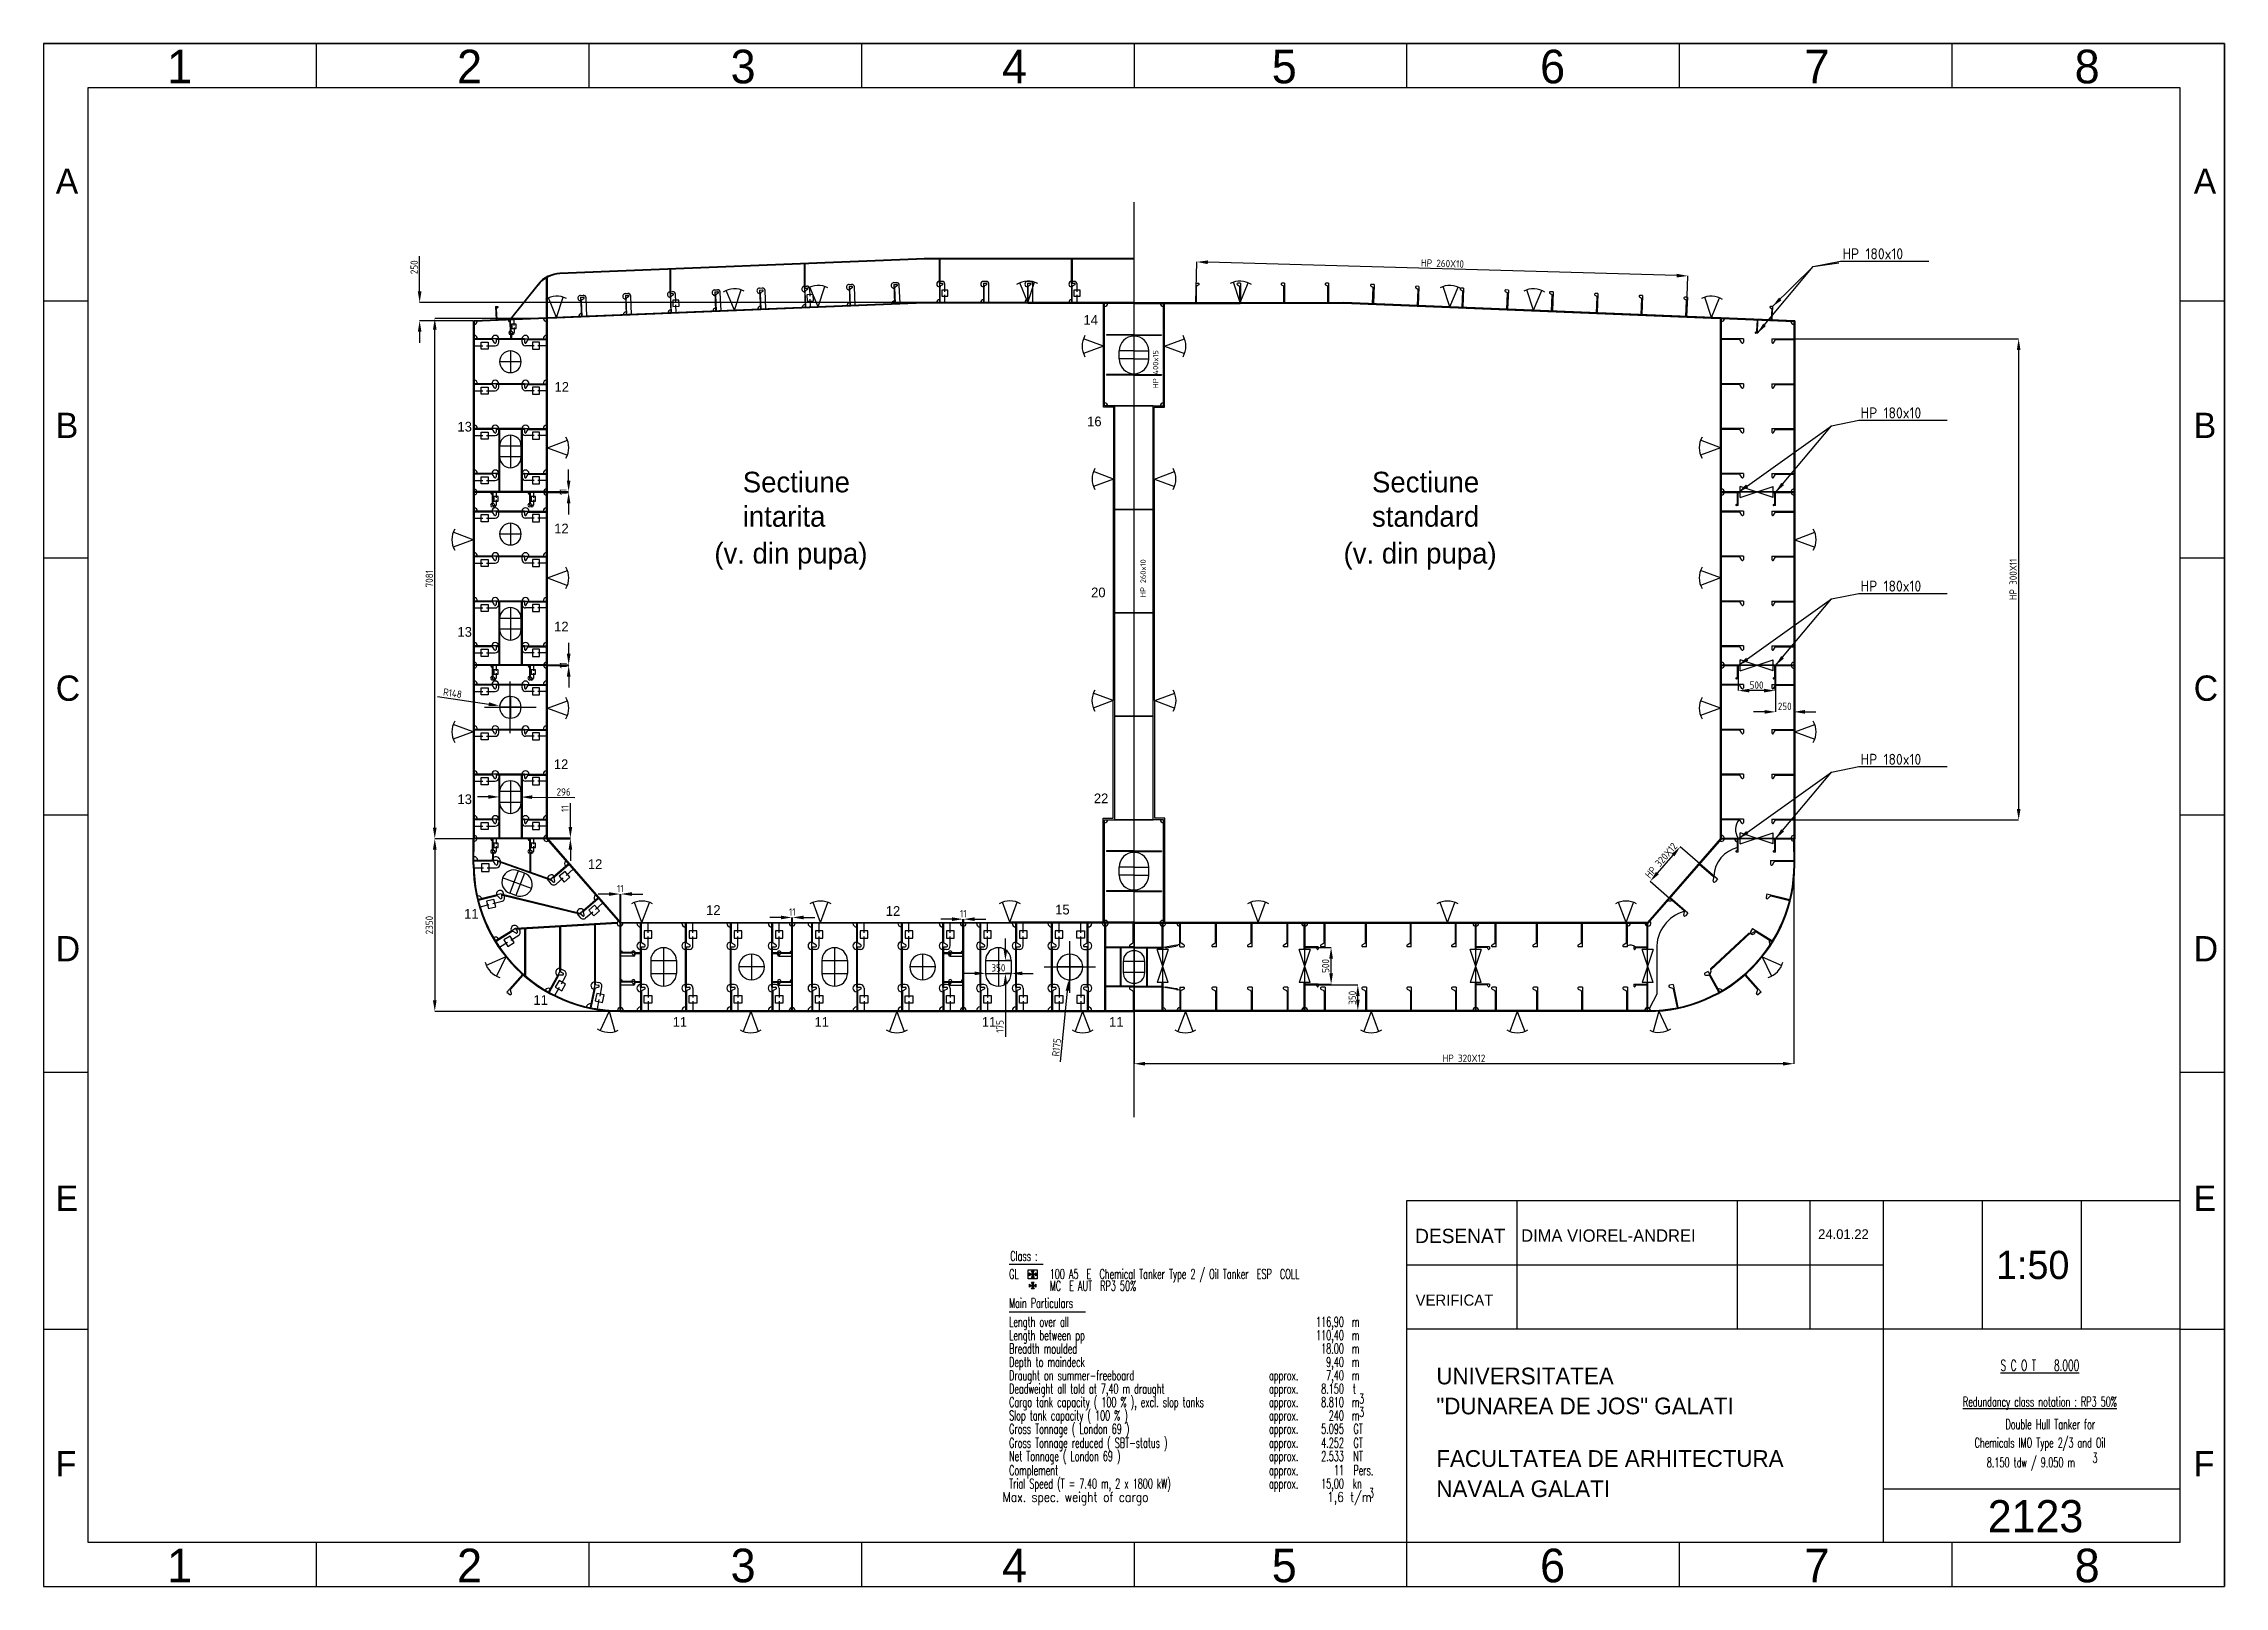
# Model space of a CAD drawing. Header units: millimetres. Extents: x 377976 to 407676, y -54296 to -33296.
import ezdxf
from ezdxf.enums import TextEntityAlignment as Align

# ---------------------------------------------------------------- set-up
doc = ezdxf.new("R2010")
doc.units = ezdxf.units.MM
doc.header["$LTSCALE"] = 600
for name, color, linetype in [('A2 Sheet', 7, 'Continuous'), ('Bottom Plate', 4, 'Continuous'), ('Bulkhead', 5, 'Continuous'), ('Central tunnel', 7, 'Continuous'), ('Dimensions', 1, 'Continuous'), ('Elements', 1, 'Continuous'), ('Inner bottom', 6, 'Continuous'), ('Inner hull', 6, 'Continuous'), ('Long', 2, 'Continuous'), ('Main Deck', 4, 'Continuous'), ('Side Shell', 4, 'Continuous'), ('Strakes', 6, 'Continuous'), ('Strings', 3, 'Continuous')]:
    doc.layers.add(name, color=color, linetype=linetype)
doc.styles.add('ISO8', font='iso8.shx')
doc.styles.add('TEX22', font='romans.shx', dxfattribs={"width": 0.6})
doc.dimstyles.new('BEM035_100_1', dxfattribs={"dimtxt": 100, "dimasz": 150, "dimexe": 0, "dimexo": 0, "dimgap": 25, "dimtad": 1, "dimdec": 0, "dimdsep": 46, "dimtxsty": 'ISO8', "dimcen": -350, "dimclrd": 1, "dimclre": 1, "dimclrt": 2, "dimadec": 0, "dimazin": 0, "dimtfac": 1, "dimtdec": 0, "dimtofl": 0, "dimtmove": 0, "dimatfit": 3, "dimfxl": 1, "dimtolj": 1, "dimtzin": 0, "dimarcsym": 0})

msp = doc.modelspace()

# ---------------------------------------------------------------- texts
at = {"color": 0}
for s, height, p in [('Sectiune', 280.49, (387497.7, -39404.3)), ('Sectiune', 280.49, (396067.2, -39404.3)), ('intarita', 280.49, (387497.7, -39871.8)), ('standard', 280.49, (396067.2, -39871.8)), ('(v. din pupa)', 280.487, (387110.4, -40373.1)), ('(v. din pupa)', 280.487, (395679.9, -40373.1))]:
    msp.add_text(s, height=height, dxfattribs=at).set_placement(p)
at = {"layer": 'A2 Sheet'}
for s, height, p in [('1', 457.5, (379657.9, -33836.6)), ('2', 457.5, (383606.4, -33836.6)), ('3', 457.5, (387332, -33836.6)), ('4', 457.5, (391029.2, -33836.6)), ('5', 457.5, (394702, -33836.6)), ('6', 457.5, (398356.8, -33836.6)), ('7', 457.5, (401957.6, -33836.6)), ('8', 457.5, (405636.5, -33836.6)), ('A', 344.5, (378140.7, -35340.4)), ('A', 344.5, (407257.9, -35340.4)), ('B', 344.5, (378140.7, -38664)), ('B', 344.5, (407257.9, -38664)), ('C', 344.5, (378140.7, -42241.6)), ('C', 344.5, (407257.9, -42241.6)), ('D', 344.5, (378140.7, -45788.4)), ('D', 344.5, (407257.9, -45788.4)), ('E', 344.5, (378140.7, -49184.6)), ('E', 344.5, (407257.9, -49184.6)), ('DESENAT', 194.74, (396654.5, -49623.1)), ('DIMA VIOREL-ANDREI', 168.244, (398098.7, -49605)), ('24.01.22', 132.37, (402143.3, -49567.8)), ('1:50', 384.12, (404565.7, -50112.9)), ('VERIFICAT', 151.3, (396661.7, -50475.4)), ('UNIVERSITATEA', 227.252, (396944.1, -51546.1)), ('"DUNAREA DE JOS" GALATI', 227.252, (396944.1, -51954)), ('F', 344.5, (378140.7, -52799.8)), ('FACULTATEA DE ARHITECTURA', 227.252, (396944.1, -52669.4)), ('F', 344.5, (407257.9, -52799.8)), ('NAVALA GALATI', 227.252, (396944.1, -53080.9)), ('2123', 437.25, (404452.9, -53559.3)), ('1', 457.5, (379657.9, -54240.5)), ('2', 457.5, (383606.4, -54240.5)), ('3', 457.5, (387332, -54240.5)), ('4', 457.5, (391029.2, -54240.5)), ('5', 457.5, (394702, -54240.5)), ('6', 457.5, (398356.8, -54240.5)), ('7', 457.5, (401957.6, -54240.5)), ('8', 457.5, (405636.5, -54240.5))]:
    msp.add_text(s, height=height, dxfattribs=at).set_placement(p)
at = {"layer": 'A2 Sheet', "style": 'TEX22'}
for s, height, width, p in [('Class :', 133.85, 0.6, (391326.9, -49865.5)), ('m', 133.8, 0.6, (395845.5, -50761.7)), ('m', 133.8, 0.6, (395845.5, -50943.9)), ('m', 133.8, 0.6, (395845.5, -51126.1)), ('m', 133.8, 0.6, (395845.5, -51308.3)), ('%%uS C O T   8.000', 148.72, 0.6, (405163.2, -51361.9)), ('m', 133.8, 0.6, (395845.5, -51490.5)), ('t', 133.8, 0.6, (395826.6, -51672.6)), ('3', 133.8, 0.6, (395925.2, -51807.5)), ('m', 133.8, 0.6, (395845.5, -51854.8)), ('m', 133.8, 0.6, (395845.5, -52037)), ('3', 133.8, 0.6, (395925.2, -51989.7)), ('%%uRedundancy class notation : RP3 50%', 133.848, 0.6, (405163.2, -51848.7)), ('GT', 133.85, 0.6, (395878.1, -52219.2)), ('Chemicals IMO Type 2/3 and Oil', 133.848, 0.6, (405165.6, -52407.5)), ('Double Hull Tanker for', 133.848, 0.6, (405305.3, -52156.2)), ('GT', 133.85, 0.6, (395878.1, -52409.6)), ('NT', 133.85, 0.6, (395878.1, -52590.2)), ('8.150 tdw / 9.050 m', 133.848, 0.6, (405041.4, -52675.8)), ('kn', 133.85, 0.6, (395866.4, -52964.3)), ('Pers.', 133.85, 0.6, (395949.8, -52782.1)), ('   Max. spec. weight of cargo', 133.848, 0.8, (391910.7, -53146.5)), ('t/m', 133.85, 0.8, (395917.5, -53146.5)), ('3', 133.8, 0.6, (396058.7, -53092))]:
    msp.add_text(s, height=height, dxfattribs=dict(at, width=width)).set_placement(p, align=Align.CENTER)
at = {"layer": 'A2 Sheet', "style": 'TEX22', "width": 0.6}
for s, height, p in [('GL', 133.85, (391124.6, -50110.3)), ('MC  E AUT  RP3 50%', 133.848, (391677.7, -50271.9)), ('100 A5  E  Chemical Tanker Type 2 / Oil Tanker  ESP  COLL', 133.848, (391677.7, -50110.3)), ('Main Particulars', 133.848, (391124.6, -50506)), ('Length over all', 133.848, (391124.6, -50761.7)), ('Length between pp', 133.848, (391124.6, -50944.4)), ('Breadth moulded', 133.848, (391124.6, -51126.1)), ('Depth to maindeck', 133.848, (391124.6, -51308.3)), ('Draught on summer-freeboard ', 133.848, (391124.6, -51490.5)), ('Deadweight all told at 7,40 m draught', 133.848, (391124.6, -51672.6)), ('Cargo tank capacity ( 100 % ), excl. slop tanks', 133.848, (391124.6, -51854.8)), ('Slop tank capacity ( 100 % )', 133.848, (391124.6, -52037)), ('Gross Tonnage ( London 69 )', 133.848, (391124.6, -52219.2)), ('Gross Tonnage reduced ( SBT-status )', 133.848, (391124.6, -52409.6)), ('Net Tonnage ( London 69 )', 133.848, (391124.6, -52590.2)), ('3', 133.8, (405878.9, -52614.4)), ('Trial Speed (T = 7.40 m, 2 x 1800 kW)', 133.848, (391124.6, -52964.3)), ('Complement', 133.85, (391124.6, -52782.1))]:
    msp.add_text(s, height=height, dxfattribs=at).set_placement(p)
at = {"layer": 'A2 Sheet', "style": 'TEX22'}
for s, width, p in [('116,90', 0.6, (395684.7, -50761.7)), ('110,40', 0.6, (395684.1, -50943.9)), ('18.00', 0.6, (395684.6, -51126.1)), ('7,40', 0.6, (395684.3, -51490.5)), ('9,40', 0.6, (395684.4, -51308.3)), ('approx.', 0.6, (395064.2, -51490.5)), ('approx.', 0.6, (395064.2, -51672.6)), ('8.150', 0.6, (395685.5, -51672.6)), ('approx.', 0.6, (395064.2, -51854.8)), ('approx.', 0.6, (395064.2, -52037)), ('8.810', 0.6, (395684.8, -51854.8)), ('240', 0.6, (395684.9, -52037)), ('approx.', 0.6, (395064.2, -52219.2)), ('5.095', 0.6, (395685.2, -52219.2)), ('approx.', 0.6, (395064.2, -52409.6)), ('approx.', 0.6, (395064.2, -52590.2)), ('4.252', 0.6, (395685.2, -52409.6)), ('2.533', 0.6, (395685.2, -52590.2)), ('approx.', 0.6, (395064.2, -52782.1)), ('15,00', 0.6, (395684.7, -52964.3)), ('11', 0.6, (395686, -52782.1)), ('approx.', 0.6, (395064.2, -52964.3)), ('1,6', 0.8, (395684.3, -53146.5))]:
    msp.add_text(s, height=133.85, dxfattribs=dict(at, width=width)).set_placement(p, align=Align.RIGHT)
at = {"layer": 'Dimensions', "color": 2}
for s, p in [('14', (392137.8, -37123.1)), ('12', (384934.2, -38034.5)), ('13', (383612.5, -38576.2)), ('16', (392188, -38504.6)), ('12', (384930.2, -39961.8)), ('20', (392242, -40832.1)), ('13', (383612.5, -41369.9)), ('12', (384928.6, -41296.9)), ('12', (384924.8, -43171.5)), ('13', (383612.5, -43647.3)), ('22', (392279.7, -43635.7)), ('12', (385388.7, -44530.8)), ('11', (383703.1, -45206.7)), ('12', (386999, -45155.9)), ('12', (389445.2, -45168.8)), ('15', (391752.9, -45150)), ('11', (384647.1, -46380.7)), ('11', (386543, -46678.3)), ('11', (388475.3, -46678.3)), ('11', (390754, -46678.3)), ('11', (392486.6, -46678.3))]:
    msp.add_text(s, height=131.94, dxfattribs=at).set_placement(p)
at = {"layer": 'Dimensions', "color": 2, "char_height": 150, "attachment_point": 7, "style": 'ISO8'}
for insert in [(402474.2, -36232), (402720.8, -38397.3), (402720.8, -40755.2), (402720.8, -43113.1)]:
    msp.add_mtext('HP 180x10', dxfattribs=dict(at, insert=insert))
at = {"layer": 'Dimensions', "color": 2, "char_height": 73.83, "attachment_point": 7, "rotation": 90, "style": 'ISO8'}
for s, insert in [('HP 400x15', (393156.8, -37990.1)), ('HP 260x10', (392987.3, -40831.4))]:
    msp.add_mtext(s, dxfattribs=dict(at, insert=insert))

# ---------------------------------------------------------------- blocks, each defined once
blk = doc.blocks.new('*D166')
at = {"layer": 'Defpoints', "color": 0, "transparency": 16777216}
for p in [(401814, -44414), (392826, -45270), (392826, -47182)]:
    blk.add_point(p, dxfattribs=at)
at = {"layer": 'Dimensions', "color": 1, "lineweight": -2, "transparency": 16777216}
for p, q in [((401814, -44414), (401814, -47182)), ((392826, -45270), (392826, -47182)), ((401664, -47182), (392976, -47182))]:
    blk.add_line(p, q, dxfattribs=at)
at = {"layer": 'Dimensions', "color": 1, "transparency": 16777216}
for points in [[(392976, -47157), (392976, -47207), (392826, -47182)], [(401664, -47157), (401664, -47207), (401814, -47182)]]:
    blk.add_solid(points, dxfattribs=at)
at = {"layer": 'Dimensions', "color": 2, "transparency": 16777216, "insert": (397320, -47107), "char_height": 100, "attachment_point": 5, "style": 'ISO8'}
blk.add_mtext('\\A1;HP 320X12', dxfattribs=at)
blk = doc.blocks.new('*D167')
at = {"layer": 'Defpoints', "color": 0, "transparency": 16777216}
for p in [(384826, -44120), (383303, -46470), (385826, -46470)]:
    blk.add_point(p, dxfattribs=at)
at = {"layer": 'Dimensions', "color": 1, "lineweight": -2, "transparency": 16777216}
for p, q in [((384826, -44120), (383303, -44120)), ((383303, -44270), (383303, -46320)), ((385826, -46470), (383303, -46470))]:
    blk.add_line(p, q, dxfattribs=at)
at = {"layer": 'Dimensions', "color": 1, "transparency": 16777216}
for points in [[(383278, -44270), (383328, -44270), (383303, -44120)], [(383278, -46320), (383328, -46320), (383303, -46470)]]:
    blk.add_solid(points, dxfattribs=at)
at = {"layer": 'Dimensions', "color": 2, "transparency": 16777216, "insert": (383228, -45295), "char_height": 100, "attachment_point": 5, "rotation": 90, "style": 'ISO8'}
blk.add_mtext('\\A1;2350', dxfattribs=at)
blk = doc.blocks.new('*D168')
at = {"layer": 'Defpoints', "color": 0, "transparency": 16777216}
for p in [(401813, -37315), (401813, -43863), (404874, -43863)]:
    blk.add_point(p, dxfattribs=at)
at = {"layer": 'Dimensions', "color": 1, "lineweight": -2, "transparency": 16777216}
for p, q in [((401813, -37315), (404874, -37315)), ((404874, -37465), (404874, -43713)), ((401813, -43863), (404874, -43863))]:
    blk.add_line(p, q, dxfattribs=at)
at = {"layer": 'Dimensions', "color": 1, "transparency": 16777216}
for points in [[(404849, -37465), (404899, -37465), (404874, -37315)], [(404849, -43713), (404899, -43713), (404874, -43863)]]:
    blk.add_solid(points, dxfattribs=at)
at = {"layer": 'Dimensions', "color": 2, "transparency": 16777216, "insert": (404799, -40589), "char_height": 100, "attachment_point": 5, "rotation": 90, "style": 'ISO8'}
blk.add_mtext('\\A1;HP 300X11', dxfattribs=at)
blk = doc.blocks.new('*D169')
at = {"layer": 'Defpoints', "color": 0, "transparency": 16777216}
for p in [(383097, -36819), (392697, -36819), (383826, -37069)]:
    blk.add_point(p, dxfattribs=at)
at = {"layer": 'Dimensions', "color": 1, "lineweight": -2, "transparency": 16777216}
for p, q in [((383097, -36669), (383097, -36187)), ((392697, -36819), (383097, -36819)), ((383826, -37069), (383097, -37069)), ((383097, -37219), (383097, -37369))]:
    blk.add_line(p, q, dxfattribs=at)
at = {"layer": 'Dimensions', "color": 1, "transparency": 16777216}
for points in [[(383072, -36669), (383122, -36669), (383097, -36819)], [(383072, -37219), (383122, -37219), (383097, -37069)]]:
    blk.add_solid(points, dxfattribs=at)
at = {"layer": 'Dimensions', "color": 2, "transparency": 16777216, "insert": (383022, -36340), "char_height": 100, "attachment_point": 5, "rotation": 90, "style": 'ISO8'}
blk.add_mtext('\\A1;250', dxfattribs=at)
blk = doc.blocks.new('*D170')
at = {"layer": 'Defpoints', "color": 0, "transparency": 16777216}
for p in [(383303, -37039), (384826, -37039), (384826, -44120)]:
    blk.add_point(p, dxfattribs=at)
at = {"layer": 'Dimensions', "color": 1, "lineweight": -2, "transparency": 16777216}
for p, q in [((384826, -37039), (383303, -37039)), ((383303, -43970), (383303, -37189)), ((384826, -44120), (383303, -44120))]:
    blk.add_line(p, q, dxfattribs=at)
at = {"layer": 'Dimensions', "color": 1, "transparency": 16777216}
for points in [[(383278, -37189), (383328, -37189), (383303, -37039)], [(383278, -43970), (383328, -43970), (383303, -44120)]]:
    blk.add_solid(points, dxfattribs=at)
at = {"layer": 'Dimensions', "color": 2, "transparency": 16777216, "insert": (383228, -40580), "char_height": 100, "attachment_point": 5, "rotation": 90, "style": 'ISO8'}
blk.add_mtext('\\A1;7081', dxfattribs=at)
blk = doc.blocks.new('*D172')
at = {"layer": 'Defpoints', "color": 0, "transparency": 16777216}
for p in [(393682, -36268), (393666, -36819), (400352, -37009)]:
    blk.add_point(p, dxfattribs=at)
at = {"layer": 'Dimensions', "color": 1, "lineweight": -2, "transparency": 16777216}
for p, q in [((393666, -36819), (393682, -36268)), ((400218, -36454), (393831, -36272)), ((400352, -37009), (400368, -36458))]:
    blk.add_line(p, q, dxfattribs=at)
at = {"layer": 'Dimensions', "color": 1, "transparency": 16777216}
for points in [[(393832, -36247), (393831, -36297), (393682, -36268)], [(400218, -36429), (400217, -36479), (400368, -36458)]]:
    blk.add_solid(points, dxfattribs=at)
at = {"layer": 'Dimensions', "color": 2, "transparency": 16777216, "insert": (397027, -36288), "char_height": 100, "attachment_point": 5, "rotation": 358.3723, "style": 'ISO8'}
blk.add_mtext('\\A1;HP 260X10', dxfattribs=at)
blk = doc.blocks.new('*D173')
at = {"layer": 'Defpoints', "color": 0, "transparency": 16777216}
for p in [(395156, -45601), (395510, -45601), (395156, -46101)]:
    blk.add_point(p, dxfattribs=at)
at = {"layer": 'Dimensions', "color": 1, "lineweight": -2, "transparency": 16777216}
for p, q in [((395156, -45601), (395510, -45601)), ((395510, -45951), (395510, -45751)), ((395156, -46101), (395510, -46101))]:
    blk.add_line(p, q, dxfattribs=at)
at = {"layer": 'Dimensions', "color": 1, "transparency": 16777216}
for points in [[(395485, -45751), (395535, -45751), (395510, -45601)], [(395485, -45951), (395535, -45951), (395510, -46101)]]:
    blk.add_solid(points, dxfattribs=at)
at = {"layer": 'Dimensions', "color": 2, "transparency": 16777216, "insert": (395435, -45851), "char_height": 100, "attachment_point": 5, "rotation": 90, "style": 'ISO8'}
blk.add_mtext('\\A1;500', dxfattribs=at)
blk = doc.blocks.new('*D181')
at = {"layer": 'Defpoints', "color": 0, "transparency": 16777216}
for p in [(400265, -44229), (400531, -44460), (400121, -44931)]:
    blk.add_point(p, dxfattribs=at)
at = {"layer": 'Dimensions', "color": 1, "lineweight": -2, "transparency": 16777216}
for p, q in [((400531, -44460), (400265, -44229)), ((399954, -44587), (400167, -44342)), ((400121, -44931), (399856, -44700))]:
    blk.add_line(p, q, dxfattribs=at)
at = {"layer": 'Dimensions', "color": 1, "transparency": 16777216}
for points in [[(400148, -44326), (400186, -44359), (400265, -44229)], [(399935, -44570), (399973, -44603), (399856, -44700)]]:
    blk.add_solid(points, dxfattribs=at)
at = {"layer": 'Dimensions', "color": 2, "transparency": 16777216, "insert": (400004, -44415), "char_height": 100, "attachment_point": 5, "rotation": 48.9815, "style": 'ISO8'}
blk.add_mtext('\\A1;HP 320X12', dxfattribs=at)
blk = doc.blocks.new('*D182')
at = {"layer": 'Defpoints', "color": 0, "transparency": 16777216}
for p in [(395156, -46109), (395874, -46109), (395156, -46459)]:
    blk.add_point(p, dxfattribs=at)
at = {"layer": 'Dimensions', "color": 1, "lineweight": -2, "transparency": 16777216}
for p, q in [((395156, -46109), (395874, -46109)), ((395874, -46309), (395874, -46259)), ((395156, -46459), (395874, -46459))]:
    blk.add_line(p, q, dxfattribs=at)
at = {"layer": 'Dimensions', "color": 1, "transparency": 16777216}
for points in [[(395849, -46259), (395899, -46259), (395874, -46109)], [(395849, -46309), (395899, -46309), (395874, -46459)]]:
    blk.add_solid(points, dxfattribs=at)
at = {"layer": 'Dimensions', "color": 2, "transparency": 16777216, "insert": (395799, -46284), "char_height": 100, "attachment_point": 5, "rotation": 90, "style": 'ISO8'}
blk.add_mtext('\\A1;350', dxfattribs=at)
blk = doc.blocks.new('*D183')
at = {"layer": 'Defpoints', "color": 0, "transparency": 16777216}
for p in [(401055, -41762), (401555, -41762), (401055, -42103)]:
    blk.add_point(p, dxfattribs=at)
at = {"layer": 'Dimensions', "color": 1, "lineweight": -2, "transparency": 16777216}
for p, q in [((401055, -41762), (401055, -42103)), ((401555, -41762), (401555, -42103)), ((401405, -42103), (401205, -42103))]:
    blk.add_line(p, q, dxfattribs=at)
at = {"layer": 'Dimensions', "color": 1, "transparency": 16777216}
for points in [[(401205, -42078), (401205, -42128), (401055, -42103)], [(401405, -42078), (401405, -42128), (401555, -42103)]]:
    blk.add_solid(points, dxfattribs=at)
at = {"layer": 'Dimensions', "color": 2, "transparency": 16777216, "insert": (401305, -42028), "char_height": 100, "attachment_point": 5, "rotation": 0, "style": 'ISO8'}
blk.add_mtext('\\A1;500', dxfattribs=at)
blk = doc.blocks.new('*D184')
at = {"layer": 'Defpoints', "color": 0, "transparency": 16777216}
for p in [(401563, -41762), (401813, -41762), (401563, -42392)]:
    blk.add_point(p, dxfattribs=at)
at = {"layer": 'Dimensions', "color": 1, "lineweight": -2, "transparency": 16777216}
for p, q in [((401563, -41762), (401563, -42392)), ((401813, -41762), (401813, -42392)), ((401413, -42392), (401263, -42392)), ((401963, -42392), (402113, -42392))]:
    blk.add_line(p, q, dxfattribs=at)
at = {"layer": 'Dimensions', "color": 1, "transparency": 16777216}
for points in [[(401413, -42367), (401413, -42417), (401563, -42392)], [(401963, -42367), (401963, -42417), (401813, -42392)]]:
    blk.add_solid(points, dxfattribs=at)
at = {"layer": 'Dimensions', "color": 2, "transparency": 16777216, "insert": (401688, -42317), "char_height": 100, "attachment_point": 5, "style": 'ISO8'}
blk.add_mtext('\\A1;250', dxfattribs=at)
blk = doc.blocks.new('*D190')
at = {"layer": 'Defpoints', "color": 0, "transparency": 16777216}
for p in [(390496, -45270), (390507, -45214), (390507, -45270)]:
    blk.add_point(p, dxfattribs=at)
at = {"layer": 'Dimensions', "color": 1, "lineweight": -2, "transparency": 16777216}
for p, q in [((390346, -45214), (390196, -45214)), ((390496, -45270), (390496, -45214)), ((390507, -45270), (390507, -45214)), ((390657, -45214), (390807, -45214))]:
    blk.add_line(p, q, dxfattribs=at)
at = {"layer": 'Dimensions', "color": 1, "transparency": 16777216}
for points in [[(390346, -45189), (390346, -45239), (390496, -45214)], [(390657, -45189), (390657, -45239), (390507, -45214)]]:
    blk.add_solid(points, dxfattribs=at)
at = {"layer": 'Dimensions', "color": 2, "transparency": 16777216, "insert": (390501, -45139), "char_height": 100, "attachment_point": 5, "style": 'ISO8'}
blk.add_mtext('\\A1;11', dxfattribs=at)
blk = doc.blocks.new('*D191')
at = {"layer": 'Defpoints', "color": 0, "transparency": 16777216}
for p in [(388166, -45191), (388166, -45270), (388177, -45270)]:
    blk.add_point(p, dxfattribs=at)
at = {"layer": 'Dimensions', "color": 1, "lineweight": -2, "transparency": 16777216}
for p, q in [((388016, -45191), (387866, -45191)), ((388166, -45270), (388166, -45191)), ((388177, -45270), (388177, -45191)), ((388327, -45191), (388477, -45191))]:
    blk.add_line(p, q, dxfattribs=at)
at = {"layer": 'Dimensions', "color": 1, "transparency": 16777216}
for points in [[(388016, -45166), (388016, -45216), (388166, -45191)], [(388327, -45166), (388327, -45216), (388177, -45191)]]:
    blk.add_solid(points, dxfattribs=at)
at = {"layer": 'Dimensions', "color": 2, "transparency": 16777216, "insert": (388171, -45116), "char_height": 100, "attachment_point": 5, "style": 'ISO8'}
blk.add_mtext('\\A1;11', dxfattribs=at)
blk = doc.blocks.new('*D192')
at = {"layer": 'Defpoints', "color": 0, "transparency": 16777216}
for p in [(385826, -44872), (385826, -45270), (385837, -45270)]:
    blk.add_point(p, dxfattribs=at)
at = {"layer": 'Dimensions', "color": 1, "lineweight": -2, "transparency": 16777216}
for p, q in [((385676, -44872), (385526, -44872)), ((385826, -45270), (385826, -44872)), ((385837, -45270), (385837, -44872)), ((385987, -44872), (386137, -44872))]:
    blk.add_line(p, q, dxfattribs=at)
at = {"layer": 'Dimensions', "color": 1, "transparency": 16777216}
for points in [[(385676, -44847), (385676, -44897), (385826, -44872)], [(385987, -44847), (385987, -44897), (385837, -44872)]]:
    blk.add_solid(points, dxfattribs=at)
at = {"layer": 'Dimensions', "color": 2, "transparency": 16777216, "insert": (385831, -44797), "char_height": 100, "attachment_point": 5, "style": 'ISO8'}
blk.add_mtext('\\A1;11', dxfattribs=at)
blk = doc.blocks.new('*D193')
at = {"layer": 'Defpoints', "color": 0, "transparency": 16777216}
for p in [(384826, -44109), (384826, -44120), (385150, -44120)]:
    blk.add_point(p, dxfattribs=at)
at = {"layer": 'Dimensions', "color": 1, "lineweight": -2, "transparency": 16777216}
for p, q in [((385150, -43959), (385150, -43634)), ((384826, -44109), (385150, -44109)), ((384826, -44120), (385150, -44120)), ((385150, -44270), (385150, -44420))]:
    blk.add_line(p, q, dxfattribs=at)
at = {"layer": 'Dimensions', "color": 1, "transparency": 16777216}
for points in [[(385125, -43959), (385175, -43959), (385150, -44109)], [(385125, -44270), (385175, -44270), (385150, -44120)]]:
    blk.add_solid(points, dxfattribs=at)
at = {"layer": 'Dimensions', "color": 2, "transparency": 16777216, "insert": (385075, -43709), "char_height": 100, "attachment_point": 5, "rotation": 90, "style": 'ISO8'}
blk.add_mtext('\\A1;11', dxfattribs=at)
blk = doc.blocks.new('*D194')
at = {"layer": 'Defpoints', "color": 0, "transparency": 16777216}
for p in [(384826, -41751), (384826, -41762), (385127, -41762)]:
    blk.add_point(p, dxfattribs=at)
at = {"layer": 'Dimensions', "color": 1, "lineweight": -2, "transparency": 16777216}
for p, q in [((385127, -41601), (385127, -41451)), ((384826, -41751), (385127, -41751)), ((384826, -41762), (385127, -41762)), ((385127, -41912), (385127, -42062))]:
    blk.add_line(p, q, dxfattribs=at)
at = {"layer": 'Dimensions', "color": 1, "transparency": 16777216}
for points in [[(385102, -41601), (385152, -41601), (385127, -41751)], [(385102, -41912), (385152, -41912), (385127, -41762)]]:
    blk.add_solid(points, dxfattribs=at)
at = {"layer": 'Dimensions', "color": 2, "transparency": 16777216, "insert": (385052, -41757), "char_height": 100, "attachment_point": 5, "rotation": 90, "style": 'ISO8'}
blk.add_mtext('\\A1;11', dxfattribs=at)
blk = doc.blocks.new('*D195')
at = {"layer": 'Defpoints', "color": 0, "transparency": 16777216}
for p in [(384826, -39394), (384826, -39405), (385126, -39405)]:
    blk.add_point(p, dxfattribs=at)
at = {"layer": 'Dimensions', "color": 1, "lineweight": -2, "transparency": 16777216}
for p, q in [((385126, -39244), (385126, -39094)), ((384826, -39394), (385126, -39394)), ((384826, -39405), (385126, -39405)), ((385126, -39555), (385126, -39705))]:
    blk.add_line(p, q, dxfattribs=at)
at = {"layer": 'Dimensions', "color": 1, "transparency": 16777216}
for points in [[(385101, -39244), (385151, -39244), (385126, -39394)], [(385101, -39555), (385151, -39555), (385126, -39405)]]:
    blk.add_solid(points, dxfattribs=at)
at = {"layer": 'Dimensions', "color": 2, "transparency": 16777216, "insert": (385051, -39399), "char_height": 100, "attachment_point": 5, "rotation": 90, "style": 'ISO8'}
blk.add_mtext('\\A1;11', dxfattribs=at)
blk = doc.blocks.new('*D196')
at = {"layer": 'Defpoints', "color": 0, "transparency": 16777216}
for p in [(384186, -42309), (384332, -42330), (391953, -45865), (391936, -46039)]:
    blk.add_point(p, dxfattribs=at)
at = {"layer": 'Dimensions', "color": 1, "lineweight": -2, "transparency": 16777216}
for p, q in [((384332, -42680), (384332, -41980)), ((383342, -42184), (384038, -42287)), ((383982, -42330), (384682, -42330)), ((391953, -46215), (391953, -45515)), ((391603, -45865), (392303, -45865)), ((391825, -47158), (391921, -46188))]:
    blk.add_line(p, q, dxfattribs=at)
for centre, radius, start, end in [((384332, -42330), 148, 90, 171.5896), ((391953, -45865), 175, 264.3421, 0)]:
    blk.add_arc(centre, radius, start, end, dxfattribs=at)
at = {"layer": 'Dimensions', "color": 1, "transparency": 16777216}
for points in [[(384041, -42262), (384034, -42312), (384186, -42309)], [(391896, -46185), (391946, -46190), (391936, -46039)]]:
    blk.add_solid(points, dxfattribs=at)
at = {"layer": 'Dimensions', "color": 2, "transparency": 16777216, "char_height": 100, "attachment_point": 5, "style": 'ISO8'}
for s, insert, rotation in [('\\A1;R148', (383545, -42138), 351.5896), ('\\A1;R175', (391769, -46958), 84.3421)]:
    blk.add_mtext(s, dxfattribs=dict(at, insert=insert, rotation=rotation))
blk = doc.blocks.new('*D197')
at = {"layer": 'Defpoints', "color": 0, "transparency": 16777216}
for p in [(384184, -43476), (384480, -43478), (384480, -43552), (390804, -45777), (391154, -45777), (391154, -45952)]:
    blk.add_point(p, dxfattribs=at)
at = {"layer": 'Dimensions', "color": 1, "lineweight": -2, "transparency": 16777216}
for p, q in [((384034, -43549), (383884, -43548)), ((384184, -43476), (384184, -43550)), ((384480, -43478), (384480, -43552)), ((384630, -43553), (385209, -43558)), ((390654, -45952), (390504, -45952)), ((390804, -45777), (390804, -45952)), ((391154, -45777), (391154, -45952)), ((391304, -45952), (391454, -45952))]:
    blk.add_line(p, q, dxfattribs=at)
at = {"layer": 'Dimensions', "color": 1, "transparency": 16777216}
for points in [[(384034, -43524), (384034, -43574), (384184, -43550)], [(384630, -43528), (384629, -43578), (384480, -43552)], [(390654, -45927), (390654, -45977), (390804, -45952)], [(391304, -45927), (391304, -45977), (391154, -45952)]]:
    blk.add_solid(points, dxfattribs=at)
at = {"layer": 'Dimensions', "color": 2, "transparency": 16777216, "insert": (385058, -43482), "char_height": 100, "attachment_point": 5, "rotation": 359.5803, "style": 'ISO8'}
blk.add_mtext('\\A1;296', dxfattribs=at)
at = {"layer": 'Dimensions', "color": 2, "transparency": 16777216, "insert": (390979, -45877), "char_height": 100, "attachment_point": 5, "style": 'ISO8'}
blk.add_mtext('\\A1;350', dxfattribs=at)
blk = doc.blocks.new('*D198')
at = {"layer": 'Defpoints', "color": 0, "transparency": 16777216}
for p in [(391075, -45952), (391154, -45777), (391154, -45952)]:
    blk.add_point(p, dxfattribs=at)
at = {"layer": 'Dimensions', "color": 1, "lineweight": -2, "transparency": 16777216}
for p, q in [((391075, -45627), (391075, -45477)), ((391154, -45777), (391075, -45777)), ((391154, -45952), (391075, -45952)), ((391075, -46102), (391075, -46818))]:
    blk.add_line(p, q, dxfattribs=at)
at = {"layer": 'Dimensions', "color": 1, "transparency": 16777216}
for points in [[(391050, -45627), (391100, -45627), (391075, -45777)], [(391050, -46102), (391100, -46102), (391075, -45952)]]:
    blk.add_solid(points, dxfattribs=at)
at = {"layer": 'Dimensions', "color": 2, "transparency": 16777216, "insert": (391000, -46674), "char_height": 100, "attachment_point": 5, "rotation": 90, "style": 'ISO8'}
blk.add_mtext('\\A1;175', dxfattribs=at)

# ---------------------------------------------------------------- dimensions: what is measured, and where the dimension line sits
at = {"layer": 'Dimensions', "color": 1}
for base, p1, p2, angle, picture, middle, dimtype in [((383096.8, -36819), (383825.8, -37068.8), (392697.3, -36819), 90, '*D169', (383096.8, -36340.4), 160), ((383302.8, -37039.1), (384825.8, -44120.4), (384825.6, -37039.1), 90, '*D170', (383302.8, -40579.7), 160), ((385125.8, -39404.6), (384825.7, -39393.6), (384825.7, -39404.6), 90, '*D195', (385125.8, -39399.1), 160), ((385126.7, -41762.5), (384825.7, -41751.5), (384825.7, -41762.5), 90, '*D194', (385126.7, -41757), 160), ((401054.8, -42102.8), (401554.8, -41762.5), (401054.8, -41762.5), 180, '*D183', (401304.8, -42102.8), 161), ((384479.6, -43552.4), (384184.4, -43476.3), (384480.2, -43478.4), 359.58033, '*D197', (385057.4, -43556.6), 161), ((385150.2, -44120.4), (384825.8, -44109.4), (384825.8, -44120.4), 90, '*D193', (385150.2, -43709.4), 160), ((383302.8, -46470.4), (384825.8, -44120.4), (385825.8, -46470.4), 90, '*D167', (383302.8, -45295.4), 160), ((391074.5, -45952.1), (391153.6, -45777.3), (391153.6, -45952.1), 90, '*D198', (391074.5, -46673.7), 160), ((395509.8, -45600.9), (395156.1, -46100.9), (395156.1, -45600.9), 90, '*D173', (395509.8, -45850.9), 160), ((395874.2098, -46108.8921), (395156.0886, -46459.3794), (395156.0886, -46108.8921), 90, '*D182', (395874.2098, -46284.1358), 161)]:
    dim = msp.add_linear_dim(base=base, p1=p1, p2=p2, angle=angle, dimstyle='BEM035_100_1', dxfattribs=at)
    dim.commit()
    dim.dimension.update_dxf_attribs({"geometry": picture, "text_midpoint": middle, "dimtype": dimtype})
for base, p1, p2, angle, text, picture, middle, dimtype in [((393681.6, -36267.9), (400351.9, -37008.8), (393665.9, -36818.8), 178.3723, 'HP 260X10', '*D172', (397024.6, -36362.9), 161), ((404873.7, -43863.4), (401812.9, -37314.6), (401812.8, -43863.4), 90, 'HP 300X11', '*D168', (404873.7, -40589), 160), ((400265.2, -44228.9), (400121.1, -44930.5), (400530.6, -44459.7), 48.98154, 'HP 320X12', '*D181', (400060.5, -44464.3), 161)]:
    dim = msp.add_linear_dim(base=base, p1=p1, p2=p2, angle=angle, text=text, dimstyle='BEM035_100_1', dxfattribs=at)
    dim.commit()
    dim.dimension.update_dxf_attribs({"geometry": picture, "text_midpoint": middle, "dimtype": dimtype})
for base, p1, p2, picture, middle in [((401562.8, -42391.7), (401812.8, -41762.5), (401562.8, -41762.5), '*D184', (401687.8, -42391.7)), ((385825.8, -44871.7), (385836.8, -45270), (385825.8, -45270), '*D192', (385831.3, -44871.7)), ((388165.8, -45190.9), (388176.8, -45270), (388165.8, -45270), '*D191', (388171.3, -45190.9)), ((390506.8, -45214.1), (390495.8, -45270), (390506.8, -45270), '*D190', (390501.3, -45214.1))]:
    dim = msp.add_linear_dim(base=base, p1=p1, p2=p2, dimstyle='BEM035_100_1', dxfattribs=at)
    dim.commit()
    dim.dimension.update_dxf_attribs({"geometry": picture, "text_midpoint": middle, "dimtype": 160})
for center, mpoint, middle in [((391952.8, -45864.7), (391935.5, -46038.6), (391843.7, -46965.2)), ((384332.3, -42330.4), (384186, -42308.8), (383534.1, -42212.4))]:
    dim = msp.add_radius_dim(center=center, mpoint=mpoint, dimstyle='BEM035_100_1', dxfattribs=at)
    dim.commit()
    dim.dimension.update_dxf_attribs({"geometry": '*D196', "text_midpoint": middle, "dimtype": 164})
dim = msp.add_linear_dim(base=(391153.6, -45952.1), p1=(390804, -45777.3), p2=(391153.6, -45777.3), dimstyle='BEM035_100_1', dxfattribs=at)
dim.commit()
dim.dimension.update_dxf_attribs({"geometry": '*D197', "text_midpoint": (390978.8, -45877.1)})
dim = msp.add_linear_dim(base=(392825.8, -47182.3), p1=(401814.5, -44413.6), p2=(392825.8, -45270), text='HP 320X12', dimstyle='BEM035_100_1', dxfattribs=at)
dim.commit()
dim.dimension.update_dxf_attribs({"geometry": '*D166', "text_midpoint": (397320.1, -47182.3), "dimtype": 160})

# ---------------------------------------------------------------- hatches: boundary and pattern name
at = {"layer": 'A2 Sheet'}
for points in [[(391443.8, -50199.9, -0.1487655), (391403.7, -50184.5), (391403.7, -50221.4, -0.1487655), (391443.8, -50206, -0.1485766), (391428.4, -50246), (391465.3, -50246, -0.1340037), (391449.9, -50206), (391449.9, -50206, -0.148785), (391490, -50221.4), (391490, -50184.5, -0.148785), (391449.9, -50199.9, -0.1485766), (391465.3, -50159.8), (391428.4, -50159.8, -0.1485766)], [(391449.9, -50051.8, -0.1488253), (391490, -50067.2), (391490, -50030.3, -0.1488253), (391449.9, -50045.7, -0.148765), (391465.3, -50005.6), (391428.4, -50005.6, -0.148765), (391443.8, -50045.7, -0.1488253), (391403.8, -50030.3), (391403.8, -50067.2, -0.1488253), (391443.8, -50051.8, -0.148765), (391428.4, -50091.8), (391465.3, -50091.8, -0.1340105)]]:
    msp.add_hatch(color=256, dxfattribs=at).paths.add_polyline_path(points)

# ---------------------------------------------------------------- linework, layer by layer
at = {"color": 1}
msp.add_line((392825.8, -47909.4), (392825.8, -35455.3), dxfattribs=at)
at = {"layer": 'A2 Sheet'}
for p, q in [((377975.8, -33296.1), (407675.8, -33296.1)), ((381688.3, -33296.1), (381688.3, -33896.1)), ((385400.8, -33296.1), (385400.8, -33896.1)), ((389113.3, -33296.1), (389113.3, -33896.1)), ((392825.8, -33296.1), (392825.8, -33896.1)), ((396538.3, -33296.1), (396538.3, -33896.1)), ((400250.8, -33296.1), (400250.8, -33896.1)), ((403963.3, -33296.1), (403963.3, -33896.1)), ((407675.8, -33296.1), (407675.8, -54296.1)), ((377975.8, -36796.1), (378575.8, -36796.1)), ((407075.8, -36796.1), (407675.8, -36796.1)), ((377975.8, -40296.1), (378575.8, -40296.1)), ((407075.8, -40296.1), (407675.8, -40296.1)), ((377975.8, -43796.1), (378575.8, -43796.1)), ((407075.8, -43796.1), (407675.8, -43796.1)), ((377975.8, -47296.1), (378575.8, -47296.1)), ((407075.8, -47296.1), (407675.8, -47296.1)), ((398038.3, -49046.1), (398038.3, -50796.1)), ((401038.3, -49046.1), (401038.3, -50796.1)), ((402036.7, -50796.1), (402036.7, -49046.1)), ((403035.2, -53696.1), (403035.2, -49046.1)), ((404382.2, -50796.1), (404382.2, -49046.1)), ((405729.2, -50796.1), (405729.2, -49046.1)), ((391124.6, -49910.8), (391588.2, -49910.8)), ((391385.3, -49987.2), (391508.4, -49987.2)), ((391385.3, -50110.3), (391385.3, -49987.2)), ((391508.4, -50110.3), (391385.3, -50110.3)), ((391403.7, -50221.4), (391403.7, -50184.5)), ((391403.8, -50067.2), (391403.8, -50030.3)), ((391465.3, -50005.6), (391428.4, -50005.6)), ((391465.3, -50091.8), (391428.4, -50091.8)), ((391465.3, -50159.8), (391428.4, -50159.8)), ((391490, -50030.3), (391490, -50067.2)), ((391490, -50184.5), (391490, -50221.4)), ((391508.4, -49987.2), (391508.4, -50110.3)), ((396538.3, -49921.1), (403035.2, -49921.1)), ((391465.3, -50246), (391428.4, -50246)), ((391124.6, -50560.4), (392165.3, -50560.4)), ((377975.8, -50796.1), (378575.8, -50796.1)), ((407075.8, -50796.1), (396538.3, -50796.1)), ((407075.8, -50796.1), (407675.8, -50796.1)), ((407075.8, -52971.1), (403035.2, -52971.1)), ((381688.3, -53696.1), (381688.3, -54296.1)), ((385400.8, -53696.1), (385400.8, -54296.1)), ((389113.3, -53696.1), (389113.3, -54296.1)), ((392825.8, -53696.1), (392825.8, -54296.1)), ((396538.3, -53696.1), (396538.3, -54296.1)), ((400250.8, -53696.1), (400250.8, -54296.1)), ((403963.3, -53696.1), (403963.3, -54296.1))]:
    msp.add_line(p, q, dxfattribs=at)
for points in [[(377975.8, -54296.1), (407675.8, -54296.1), (407675.8, -33296.1), (377975.8, -33296.1)], [(378575.8, -53696.1), (407075.8, -53696.1), (407075.8, -33896.1), (378575.8, -33896.1)], [(407075.8, -49046.1), (396538.3, -49046.1), (396538.3, -53696.1), (407075.8, -53696.1)]]:
    msp.add_lwpolyline(points, close=True, dxfattribs=at)
for centre, radius, start, end in [((391449.1, -50126.4), 73.7, 232.04111, 265.88743), ((391449, -49972.2), 73.6, 232.03218, 265.89191), ((391449, -50125.3), 73.6, 94.10809, 127.96782), ((391370.3, -50050.9), 73.7, 4.11486, 37.96106), ((391370.3, -50046.5), 73.7, 322.03894, 355.88514), ((391370.2, -50205.2), 73.7, 4.13487, 37.93882), ((391523.4, -50050.9), 73.7, 142.03894, 175.88514), ((391444.7, -49972.2), 73.6, 274.10809, 307.96782), ((391530.9, -50043.6), 81.4, 185.77244, 216.30348), ((391444.7, -50125.3), 73.6, 52.03218, 85.89191), ((391523.5, -50205.2), 73.7, 142.06118, 175.86513), ((391444.6, -50126.4), 73.6, 274.11039, 307.96107), ((391449.1, -50279.5), 73.7, 94.11257, 127.95889), ((391370.2, -50200.7), 73.7, 322.06118, 355.86513), ((391530.9, -50197.8), 81.4, 185.77208, 216.3016), ((391444.6, -50279.5), 73.6, 52.03893, 85.88961)]:
    msp.add_arc(centre, radius, start, end, dxfattribs=at)
at = {"layer": 'Bottom Plate', "color": 4}
for p, q in [((385825.8, -46459.4), (392825.8, -46459.4)), ((385825.8, -46470.4), (392825.8, -46470.4)), ((399825.8, -46459.4), (392825.8, -46459.4)), ((399825.8, -46470.4), (392825.8, -46470.4))]:
    msp.add_line(p, q, dxfattribs=at)
for centre, radius, start, end in [((385825.8, -44470.4), 2000, 180, 270), ((385825.8, -44470.4), 1989, 180, 270), ((399825.8, -44470.4), 2000, 270, 0), ((399825.8, -44470.4), 1989, 270, 0)]:
    msp.add_arc(centre, radius, start, end, dxfattribs=at)
at = {"layer": 'Bulkhead', "color": 1}
for p, q in [((392411.8, -37413.6), (392409.8, -37413.6)), ((393239.8, -37413.6), (393241.8, -37413.6))]:
    msp.add_line(p, q, dxfattribs=at)
at = {"layer": 'Bulkhead', "color": 5}
for p, q in [((392545.8, -39223), (392549.8, -39223)), ((393105.8, -39223), (393101.8, -39223)), ((392545.8, -42239), (392543.8, -42239)), ((393105.8, -42239), (393107.8, -42239))]:
    msp.add_line(p, q, dxfattribs=at)
at = {"layer": 'Bulkhead', "color": 0}
msp.add_line((392845.8, -39636), (392841.8, -39636), dxfattribs=at)
at = {"layer": 'Bulkhead', "color": 1}
for points in [[(392411.8, -37413.6), (392411.8, -36833)], [(392825.8, -38227.5), (392425.8, -38227.5), (392425.8, -36833)], [(392825.8, -38227.5), (393225.8, -38227.5), (393225.8, -36833)], [(393239.8, -37413.6), (393239.8, -36833)], [(392549.8, -38243.5), (392409.8, -38243.5), (392409.8, -37413.6)], [(393101.8, -38243.5), (393241.8, -38243.5), (393241.8, -37413.6)], [(392403.8, -45255), (392403.8, -43839.5), (392543.8, -43839.5)], [(392425.8, -45255), (392425.8, -43861.5), (392825.8, -43861.5)], [(393225.8, -45255), (393225.8, -43861.5), (392825.8, -43861.5)], [(393247.8, -45255), (393247.8, -43839.5), (393107.8, -43839.5)]]:
    msp.add_lwpolyline(points, dxfattribs=at)
at = {"layer": 'Bulkhead', "color": 5}
for points in [[(392549.8, -39223), (392549.8, -38243.5)], [(392825.8, -39636), (392565.8, -39636), (392565.8, -38227.5), (392825.8, -38227.5)], [(392825.8, -39636), (393085.8, -39636), (393085.8, -38227.5), (392825.8, -38227.5)], [(393101.8, -39223), (393101.8, -38243.5)], [(392545.8, -42239), (392545.8, -39223)], [(393105.8, -42239), (393105.8, -39223)], [(392825.8, -41044.5), (392565.8, -41044.5), (392565.8, -39636), (392825.8, -39636)], [(392825.8, -41044.5), (393085.8, -41044.5), (393085.8, -39636), (392825.8, -39636)], [(392825.8, -42453), (392565.8, -42453), (392565.8, -41044.5), (392825.8, -41044.5)], [(392825.8, -42453), (393085.8, -42453), (393085.8, -41044.5), (392825.8, -41044.5)], [(392543.8, -43839.5), (392543.8, -42239)], [(392825.8, -43861.5), (392565.8, -43861.5), (392565.8, -42453), (392825.8, -42453)], [(392825.8, -43861.5), (393085.8, -43861.5), (393085.8, -42453), (392825.8, -42453)], [(393107.8, -43839.5), (393107.8, -42239)]]:
    msp.add_lwpolyline(points, dxfattribs=at)
at = {"layer": 'Bulkhead', "color": 1}
for centre, start, end in [((392425.8, -36833), 270, 0), ((393225.8, -36833), 180, 270), ((392425.8, -38227.5), 0, 90), ((393225.8, -38227.5), 90, 180), ((392425.8, -43861.5), 270, 0), ((393225.8, -43861.5), 180, 270)]:
    msp.add_arc(centre, 40, start, end, dxfattribs=at)
at = {"layer": 'Central tunnel', "color": 3}
for p, q in [((393211, -45625.6), (393211, -45270)), ((393225, -45625.6), (393225, -45270)), ((393292.7, -45625.6), (393143.4, -45625.6)), ((393292.7, -45625.6), (393143.4, -46075.9)), ((393292.7, -46075.9), (393143.4, -45625.6)), ((393218, -46075.9), (393218, -45625.6)), ((393292.7, -46075.9), (393143.4, -46075.9)), ((393211, -46459.4), (393211, -46075.9)), ((393225, -46459.4), (393225, -46075.9))]:
    msp.add_line(p, q, dxfattribs=at)
for points in [[(392425.8, -45270), (392425.8, -46136.9), (392425.8, -46459.4)], [(392439.8, -45270), (392439.8, -45602.6), (392439.8, -46459.4)]]:
    msp.add_lwpolyline(points, dxfattribs=at)
at = {"layer": 'Elements', "color": 1}
for p, q in [((385289.5, -36723.2), (385326.5, -36721.7)), ((385373.8, -37005.8), (385363.5, -36757.1)), ((385899, -36698.3), (385936, -36696.8)), ((385983.1, -36981), (385973, -36732.3)), ((386518.6, -36673.1), (386545.1, -36672)), ((386586.4, -36809.9), (386582, -36707.5)), ((387117.6, -36648.7), (387154.6, -36647.2)), ((387201.7, -36931.4), (387191.5, -36682.7)), ((387727.5, -36623.9), (387764.5, -36622.4)), ((387811.6, -36906.5), (387801.5, -36657.8)), ((388347.6, -36598.7), (388374, -36597.6)), ((388415.3, -36735.5), (388411, -36633)), ((388421.2, -36881.7), (388417, -36776.5)), ((388946.1, -36574.3), (388983, -36572.8)), ((389030.1, -36856.9), (389020, -36608.2)), ((389555.6, -36549.5), (389592.5, -36548)), ((389639.6, -36832.1), (389629.5, -36583.4)), ((390212.7, -36533), (390186.7, -36533)), ((390249.7, -36672.5), (390249.7, -36570)), ((390249.7, -36818.8), (390249.7, -36713.5)), ((390812.7, -36533), (390775.7, -36533)), ((390849.7, -36818.8), (390849.7, -36570)), ((391412.7, -36533), (391375.7, -36533)), ((391449.7, -36818.8), (391449.7, -36570)), ((392012.7, -36533), (391986.7, -36533)), ((392049.7, -36672.5), (392049.7, -36570)), ((392049.7, -36818.8), (392049.7, -36713.5)), ((384378, -37057.3), (384381, -37130.7)), ((386592.3, -36956.2), (386588, -36851)), ((383839, -37409), (383959.2, -37409)), ((384006, -37409), (384126.2, -37409)), ((384173.4, -37361.8), (384173.4, -37325.6)), ((384361, -37255.5), (384346.4, -37256.1)), ((384382.1, -37159.4), (384385, -37229.5)), ((384491, -37361.8), (384491, -37325.6)), ((384658.4, -37409), (384538.2, -37409)), ((384825.4, -37409), (384705.3, -37409)), ((384480.1, -37625.6), (384184.4, -37625.6)), ((384332.3, -37477.7), (384332.3, -37773.5)), ((392625.8, -37588.9), (392625.8, -37476.5)), ((392825.8, -37476.5), (392625.8, -37476.5)), ((392825.8, -37588.9), (392625.8, -37588.9)), ((392825.8, -37476.5), (393025.8, -37476.5)), ((392825.8, -37588.9), (393025.8, -37588.9)), ((393025.8, -37588.9), (393025.8, -37476.5)), ((384173.2, -37972.8), (384173.2, -37936.6)), ((384491.2, -37972.8), (384491.2, -37936.6)), ((383838.8, -38020), (383959, -38020)), ((384005.9, -38020), (384126, -38020)), ((384658.6, -38020), (384538.4, -38020)), ((384825.6, -38020), (384705.4, -38020)), ((384173.2, -38583.8), (384173.2, -38547.6)), ((384491.2, -38583.8), (384491.2, -38547.6)), ((383838.8, -38631), (383959, -38631)), ((384005.9, -38631), (384126, -38631)), ((384184.4, -38773.6), (384184.4, -38921.5)), ((384480.2, -38773.6), (384184.4, -38773.6)), ((384332.3, -38625.8), (384332.3, -39069.4)), ((384480.2, -38921.5), (384480.2, -38773.6)), ((384480.2, -38806.1), (384480.2, -38889.1)), ((384658.6, -38631), (384538.4, -38631)), ((384825.6, -38631), (384705.4, -38631)), ((384173.3, -39194.8), (384173.3, -39158.6)), ((384480.2, -38921.5), (384184.4, -38921.5)), ((384491.1, -39194.8), (384491.1, -39158.6)), ((383838.9, -39242), (383959.1, -39242)), ((384006, -39242), (384126.2, -39242)), ((384138.8, -39404.6), (384138.8, -39478)), ((384658.4, -39242), (384538.3, -39242)), ((384646.8, -39404.6), (384646.8, -39478)), ((384825.5, -39242), (384705.3, -39242)), ((383838.9, -39755.9), (383959.1, -39755.9)), ((384006, -39755.9), (384126.1, -39755.9)), ((384113.8, -39601.9), (384099.8, -39601.9)), ((384138.8, -39506.7), (384138.8, -39576.9)), ((384173.3, -39708.7), (384173.3, -39672.5)), ((384491.2, -39708.7), (384491.2, -39672.5)), ((384658.6, -39755.9), (384538.4, -39755.9)), ((384621.8, -39601.9), (384607.8, -39601.9)), ((384646.8, -39506.7), (384646.8, -39576.9)), ((384825.6, -39755.9), (384705.4, -39755.9)), ((384480.2, -39972.5), (384184.4, -39972.5)), ((384332.3, -39824.6), (384332.3, -40120.4)), ((383839, -40366.9), (383959.2, -40366.9)), ((384006.1, -40366.9), (384126.2, -40366.9)), ((384173.4, -40319.7), (384173.4, -40283.5)), ((384491.1, -40319.7), (384491.1, -40283.5)), ((384658.5, -40366.9), (384538.3, -40366.9)), ((384825.5, -40366.9), (384705.4, -40366.9)), ((383838.9, -40977.9), (383959.1, -40977.9)), ((384006, -40977.9), (384126.1, -40977.9)), ((384173.3, -40930.7), (384173.3, -40894.5)), ((384332.3, -40972.7), (384332.3, -41416.3)), ((384491.2, -40930.7), (384491.2, -40894.5)), ((384658.6, -40977.9), (384538.4, -40977.9)), ((384825.6, -40977.9), (384705.4, -40977.9)), ((384184.4, -41120.5), (384184.4, -41268.4)), ((384480.2, -41120.5), (384184.4, -41120.5)), ((384480.2, -41268.4), (384184.4, -41268.4)), ((384480.2, -41268.4), (384480.2, -41120.5)), ((384480.2, -41153), (384480.2, -41236)), ((384173.4, -41541.7), (384173.4, -41505.5)), ((384491.1, -41541.7), (384491.1, -41505.5)), ((383839, -41588.9), (383959.1, -41588.9)), ((384006, -41588.9), (384126.2, -41588.9)), ((384138.8, -41762.5), (384138.8, -41835.9)), ((384138.8, -41864.6), (384138.8, -41934.8)), ((384658.5, -41588.9), (384538.3, -41588.9)), ((384646.8, -41762.5), (384646.8, -41835.9)), ((384646.8, -41864.6), (384646.8, -41934.8)), ((384825.6, -41588.9), (384705.4, -41588.9)), ((383839, -42113.8), (383959.1, -42113.8)), ((384006, -42113.8), (384126.2, -42113.8)), ((384113.8, -41959.8), (384099.8, -41959.8)), ((384173.4, -42066.6), (384173.4, -42030.4)), ((384491.2, -42066.6), (384491.2, -42030.4)), ((384658.6, -42113.8), (384538.4, -42113.8)), ((384621.8, -41959.8), (384607.8, -41959.8)), ((384825.6, -42113.8), (384705.4, -42113.8)), ((384480.2, -42330.4), (384184.4, -42330.4)), ((384332.3, -42182.5), (384332.3, -42478.3)), ((383839, -42724.8), (383959.1, -42724.8)), ((384006, -42724.8), (384126.2, -42724.8)), ((384173.4, -42677.6), (384173.4, -42641.4)), ((384491.2, -42677.6), (384491.2, -42641.4)), ((384658.6, -42724.8), (384538.4, -42724.8)), ((384825.6, -42724.8), (384705.4, -42724.8)), ((383839, -43335.8), (383959.2, -43335.8)), ((384006, -43335.8), (384126.2, -43335.8)), ((384332.3, -43330.5), (384332.3, -43774.2)), ((384658.5, -43335.8), (384538.4, -43335.8)), ((384825.6, -43335.8), (384705.4, -43335.8)), ((384184.4, -43478.4), (384184.4, -43626.3)), ((384480.2, -43478.4), (384184.4, -43478.4)), ((384480.2, -43626.3), (384184.4, -43626.3)), ((384480.2, -43626.3), (384480.2, -43478.4)), ((384480.2, -43510.9), (384480.2, -43593.9)), ((383839, -43946.8), (383959.1, -43946.8)), ((384006, -43946.8), (384126.2, -43946.8)), ((384491.2, -43899.6), (384491.2, -43863.4)), ((384658.6, -43946.8), (384538.4, -43946.8)), ((384825.6, -43946.8), (384705.4, -43946.8)), ((384138.8, -44120.4), (384138.8, -44193.8)), ((384138.8, -44222.5), (384138.8, -44292.7)), ((384646.8, -44120.4), (384646.8, -44193.8)), ((384646.8, -44222.5), (384646.8, -44292.7)), ((383837.3, -44514.2), (383965.4, -44514.2)), ((384015.4, -44514.2), (384143.6, -44514.2)), ((384113.8, -44317.7), (384099.8, -44317.7)), ((384193.4, -44413.6), (384193.4, -44426.6)), ((384193.4, -44438.2), (384193.4, -44463.9)), ((384621.8, -44317.7), (384607.8, -44317.7)), ((385090.5, -44619.6), (385187.1, -44535.5)), ((392625.8, -44616.9), (392625.8, -44504.5)), ((392825.8, -44504.5), (392625.8, -44504.5)), ((392825.8, -44504.5), (393025.8, -44504.5)), ((393025.8, -44616.9), (393025.8, -44504.5)), ((384619.2, -44796.8), (384227.3, -44650.6)), ((384437.4, -44554.6), (384323.2, -44860.6)), ((384523.3, -44586.7), (384409.2, -44892.7)), ((384523.3, -44586.7), (384437.4, -44554.6)), ((384854.6, -44696.5), (384884.9, -44731.6)), ((384956.1, -44736.5), (385052.7, -44652.4)), ((392825.8, -44616.9), (392625.8, -44616.9)), ((392825.8, -44616.9), (393025.8, -44616.9)), ((383921.6, -45045), (384045.9, -45013.9)), ((384094.4, -45001.7), (384218.7, -44970.6)), ((384245.5, -44880), (384241.2, -44862.5)), ((384253.4, -44911.3), (384248.5, -44892)), ((384409.2, -44892.7), (384323.2, -44860.6)), ((385357.8, -45198.1), (385454.5, -45114)), ((385492.2, -45081.2), (385588.9, -44997.1)), ((384336.6, -45501), (384445.6, -45433.7)), ((384444, -45339.7), (384433.8, -45323.1)), ((384460.1, -45365.7), (384450.6, -45350.3)), ((385256.2, -45158.3), (385284.2, -45190.5)), ((386207.4, -45398.1), (386207.4, -45270)), ((386819.4, -45398.1), (386819.4, -45270)), ((387431.4, -45398.1), (387431.4, -45270)), ((387993.4, -45398.1), (387993.4, -45270)), ((388537.4, -45398.1), (388537.4, -45270)), ((389149.4, -45398.1), (389149.4, -45270)), ((389761.4, -45397.5), (389761.4, -45269.3)), ((390323.4, -45398.1), (390323.4, -45270)), ((390830.4, -45398.1), (390830.4, -45270)), ((391317.4, -45398.1), (391317.4, -45270)), ((391804.4, -45398.1), (391804.4, -45270)), ((392100.8, -45398.1), (392100.8, -45270)), ((401215.2, -45406), (400679.7, -45906)), ((401196.3, -45408.6), (400683.1, -45887.8)), ((401215.2, -45406), (401196.3, -45408.6)), ((384185, -45594.6), (384294, -45527.3)), ((386009.1, -45719.9), (385836.8, -45719.9)), ((386034.1, -45694.9), (386034.1, -45680.9)), ((386157.1, -45626.6), (386117.8, -45626.6)), ((386207.4, -45576.3), (386207.4, -45448.1)), ((386418.3, -45602.5), (386418.3, -46126.9)), ((386769.1, -45626.6), (386729.8, -45626.6)), ((386819.4, -45576.3), (386819.4, -45448.1)), ((387381.1, -45626.6), (387341.8, -45626.6)), ((387431.4, -45576.3), (387431.4, -45448.1)), ((387617.3, -45689.9), (387617.3, -46039.5)), ((387943.1, -45626.6), (387903.8, -45626.6)), ((387968.5, -45694.9), (387968.5, -45680.9)), ((387993.4, -45576.3), (387993.4, -45448.1)), ((387993.5, -45719.9), (388165.8, -45719.9)), ((388487.1, -45626.6), (388447.8, -45626.6)), ((388537.4, -45576.3), (388537.4, -45448.1)), ((388748.3, -45602.5), (388748.3, -46126.9)), ((389099.1, -45626.6), (389059.8, -45626.6)), ((389149.4, -45576.3), (389149.4, -45448.1)), ((389711.1, -45625.9), (389671.8, -45625.9)), ((389761.4, -45575.6), (389761.4, -45447.5)), ((389947.3, -45689.9), (389947.3, -46039.5)), ((390273.1, -45626.6), (390233.8, -45626.6)), ((390298.5, -45694.9), (390298.5, -45680.9)), ((390323.4, -45576.3), (390323.4, -45448.1)), ((390323.5, -45719.9), (390495.8, -45719.9)), ((390780.1, -45626.6), (390740.8, -45626.6)), ((390830.4, -45576.3), (390830.4, -45448.1)), ((390978.8, -45602.5), (390978.8, -46126.9)), ((391267.1, -45626.6), (391227.8, -45626.6)), ((391317.4, -45576.3), (391317.4, -45448.1)), ((391704.2, -45626.6), (391703.8, -45626.6)), ((391754.1, -45626.6), (391715.2, -45626.6)), ((391804.4, -45576.3), (391804.4, -45448.1)), ((391952.8, -45689.9), (391952.8, -46039.5)), ((392100.8, -45576.3), (392100.8, -45448.1)), ((392151.1, -45626.6), (392190.4, -45626.6)), ((393248.2, -45595), (393265.5, -45602.6)), ((393426.5, -45563.8), (393413.7, -45576.6)), ((399944.2, -45619.4), (399944.2, -46236.2)), ((385068.9, -45917.4), (385025.5, -45893.2)), ((385026.9, -46095.8), (385089.4, -45983.9)), ((386243.5, -45777.3), (386593.1, -45777.3)), ((386243.5, -45777.3), (386243.5, -45952.1)), ((386243.5, -45952.1), (386593.1, -45952.1)), ((386593.1, -45777.3), (386593.1, -45952.1)), ((387792.1, -45864.7), (387442.5, -45864.7)), ((388573.5, -45777.3), (388923.1, -45777.3)), ((388573.5, -45777.3), (388573.5, -45952.1)), ((388573.5, -45952.1), (388923.1, -45952.1)), ((388923.1, -45777.3), (388923.1, -45952.1)), ((390122.1, -45864.7), (389772.5, -45864.7)), ((390804, -45777.3), (391153.6, -45777.3)), ((390804, -45777.3), (390804, -45952.1)), ((390804, -45952.1), (391153.6, -45952.1)), ((391153.6, -45777.3), (391153.6, -45952.1)), ((392127.5, -45864.7), (391778, -45864.7)), ((392677.9, -45790.8), (392677.9, -45938.7)), ((392973.7, -45790.8), (392677.9, -45790.8)), ((392973.7, -45938.7), (392677.9, -45938.7)), ((392973.7, -45938.7), (392973.7, -45790.8)), ((400679.7, -45906), (400683.1, -45887.8)), ((384940.1, -46251.3), (385002.6, -46139.4)), ((385490.6, -46068), (385539.3, -46078.1)), ((385517.5, -46435.3), (385543.4, -46309.8)), ((385553.5, -46260.9), (385579.3, -46135.4)), ((386009.1, -46111.9), (385836.8, -46111.9)), ((386034.1, -46086.9), (386034.1, -46072.9)), ((386157.1, -46102.8), (386117.8, -46102.8)), ((386207.4, -46153.1), (386207.4, -46281.2)), ((386207.4, -46331.2), (386207.4, -46459.4)), ((386769.1, -46102.8), (386729.8, -46102.8)), ((386819.4, -46153.1), (386819.4, -46281.2)), ((386819.4, -46331.2), (386819.4, -46459.4)), ((387381.1, -46102.8), (387341.8, -46102.8)), ((387431.4, -46153.1), (387431.4, -46281.2)), ((387431.4, -46331.2), (387431.4, -46459.4)), ((387943.1, -46102.8), (387903.8, -46102.8)), ((387968.5, -46086.9), (387968.5, -46072.9)), ((387993.4, -46153.1), (387993.4, -46281.2)), ((387993.4, -46331.2), (387993.4, -46459.4)), ((387993.5, -46111.9), (388165.8, -46111.9)), ((388487.1, -46102.8), (388447.8, -46102.8)), ((388537.4, -46153.1), (388537.4, -46281.2)), ((388537.4, -46331.2), (388537.4, -46459.4)), ((389099.1, -46102.8), (389059.8, -46102.8)), ((389149.4, -46153.1), (389149.4, -46281.2)), ((389149.4, -46331.2), (389149.4, -46459.4)), ((389711.1, -46103.5), (389671.8, -46103.5)), ((389761.4, -46153.8), (389761.4, -46281.9)), ((389761.4, -46331.9), (389761.4, -46460.1)), ((390273.1, -46102.8), (390233.8, -46102.8)), ((390298.5, -46086.9), (390298.5, -46072.9)), ((390323.4, -46153.1), (390323.4, -46281.2)), ((390323.4, -46331.2), (390323.4, -46459.4)), ((390323.5, -46111.9), (390495.8, -46111.9)), ((390780.1, -46102.8), (390740.8, -46102.8)), ((390830.4, -46153.1), (390830.4, -46281.2)), ((390830.4, -46331.2), (390830.4, -46459.4)), ((391267.1, -46102.8), (391227.8, -46102.8)), ((391317.4, -46153.1), (391317.4, -46281.2)), ((391317.4, -46331.2), (391317.4, -46459.4)), ((391704.2, -46102.8), (391703.8, -46102.8)), ((391754.1, -46102.8), (391715.2, -46102.8)), ((391804.4, -46153.1), (391804.4, -46281.2)), ((391804.4, -46331.2), (391804.4, -46459.4)), ((392100.8, -46153.1), (392100.8, -46281.2)), ((392100.8, -46331.2), (392100.8, -46459.4)), ((392151.1, -46102.8), (392190.4, -46102.8)), ((393248.2, -46144.5), (393265.5, -46136.9)), ((393426.5, -46175.6), (393413.7, -46162.9)), ((399944.2, -46236.2), (399848.5, -46423.9))]:
    msp.add_line(p, q, dxfattribs=at)
at = {"layer": 'Elements', "color": 0}
for p, q in [((384525.3, -37314.6), (384139.1, -37314.6)), ((384525.3, -37325.6), (384139.1, -37325.6)), ((384335.4, -37239.2), (384335.4, -37314.6)), ((384346.4, -37238.8), (384346.4, -37314.6)), ((392825.8, -37258), (392450.8, -37258)), ((392450.8, -37258), (392450.8, -37265.5)), ((392825.8, -37265.5), (392450.8, -37265.5)), ((392825.8, -37258), (393200.8, -37258)), ((392825.8, -37265.5), (393200.8, -37265.5)), ((393200.8, -37258), (393200.8, -37265.5)), ((384525.5, -37925.6), (384138.9, -37925.6)), ((384525.5, -37936.6), (384138.9, -37936.6)), ((392825.8, -37799.9), (392450.8, -37799.9)), ((392450.8, -37799.9), (392450.8, -37807.4)), ((392825.8, -37807.4), (392450.8, -37807.4)), ((392825.8, -37799.9), (393200.8, -37799.9)), ((392825.8, -37807.4), (393200.8, -37807.4)), ((393200.8, -37799.9), (393200.8, -37807.4)), ((384525.5, -38536.6), (384138.9, -38536.6)), ((384525.5, -38547.6), (384138.9, -38547.6)), ((384173.4, -38547.6), (384173.4, -39393.6)), ((384184.4, -38547.6), (384184.4, -39393.6)), ((384480.2, -38547.6), (384480.2, -39393.6)), ((384491.2, -38547.6), (384491.2, -39393.6)), ((384173.4, -39147.6), (384139, -39147.6)), ((384173.4, -39158.6), (384139, -39158.6)), ((384525.4, -39147.6), (384491.2, -39147.6)), ((384525.4, -39158.6), (384491.2, -39158.6)), ((384525.5, -39661.5), (384139, -39661.5)), ((384525.5, -39672.5), (384139, -39672.5)), ((384525.4, -40272.5), (384139.1, -40272.5)), ((384525.4, -40283.5), (384139.1, -40283.5)), ((384525.5, -40883.5), (384139, -40883.5)), ((384525.5, -40894.5), (384139, -40894.5)), ((384173.4, -40894.5), (384173.4, -41751.5)), ((384184.4, -40894.5), (384184.4, -41751.5)), ((384480.2, -40894.5), (384480.2, -41751.5)), ((384491.2, -40894.5), (384491.2, -41751.5)), ((384173.4, -41494.5), (384139.1, -41494.5)), ((384173.4, -41505.5), (384139.1, -41505.5)), ((384525.5, -41494.5), (384491.2, -41494.5)), ((384525.5, -41505.5), (384491.2, -41505.5)), ((384525.5, -42019.4), (384139.1, -42019.4)), ((384525.5, -42030.4), (384139.1, -42030.4)), ((384525.5, -42630.4), (384139.1, -42630.4)), ((384525.5, -42641.4), (384139.1, -42641.4)), ((384525.5, -43241.4), (384139.1, -43241.4)), ((384525.5, -43252.4), (384139.1, -43252.4)), ((384173.4, -43252.4), (384173.4, -44109.4)), ((384184.4, -43252.4), (384184.4, -44109.4)), ((384480.2, -43252.4), (384480.2, -44109.4)), ((384491.2, -43252.4), (384491.2, -44109.4)), ((384173.4, -43852.4), (384139.1, -43852.4)), ((384173.4, -43863.4), (384139.1, -43863.4)), ((384525.5, -43852.4), (384491.2, -43852.4)), ((384525.5, -43863.4), (384491.2, -43863.4)), ((384088.8, -44300.4), (384088.8, -44413.6)), ((384099.8, -44300.4), (384099.8, -44413.6)), ((384156.8, -44413.6), (384879.5, -44669.8)), ((384156.8, -44425.3), (384875.9, -44680.1)), ((384596.8, -44300.4), (384596.8, -44569.5)), ((384607.8, -44300.4), (384607.8, -44573.4)), ((392825.8, -44286), (392450.8, -44286)), ((392450.8, -44286), (392450.8, -44293.5)), ((392825.8, -44293.5), (392450.8, -44293.5)), ((392825.8, -44286), (393200.8, -44286)), ((392825.8, -44293.5), (393200.8, -44293.5)), ((393200.8, -44286), (393200.8, -44293.5)), ((384875.9, -44680.1), (384894.2, -44686.6)), ((392825.8, -44827.9), (392450.8, -44827.9)), ((392450.8, -44827.9), (392450.8, -44835.4)), ((392825.8, -44835.4), (392450.8, -44835.4)), ((392825.8, -44827.9), (393200.8, -44827.9)), ((392825.8, -44835.4), (393200.8, -44835.4)), ((393200.8, -44827.9), (393200.8, -44835.4)), ((384205.4, -44870.2), (385281.2, -45131.5)), ((384208.4, -44882.3), (385293.7, -45145.9)), ((385786.9, -45260.6), (384402.5, -45342.1)), ((385785.8, -45271.7), (384409.1, -45352.7)), ((384531.2, -45980.4), (384531.2, -45345.5)), ((384542.2, -45989.7), (384542.2, -45344.9)), ((385007.2, -45924.8), (385007.2, -45317.5)), ((385018.2, -45931), (385018.2, -45316.9)), ((385483.2, -46103.8), (385483.2, -45289.5)), ((385494.2, -46106.1), (385494.2, -45288.9)), ((386016.8, -45669.9), (386106.8, -45669.9)), ((386016.8, -45680.9), (386106.8, -45680.9)), ((386106.8, -46139.4), (386106.8, -45590)), ((386117.8, -46139.4), (386117.8, -45590)), ((386718.8, -46139.4), (386718.8, -45590)), ((386729.8, -46139.4), (386729.8, -45590)), ((387330.8, -46139.4), (387330.8, -45590)), ((387341.8, -46139.4), (387341.8, -45590)), ((387892.8, -46139.4), (387892.8, -45590)), ((387903.8, -46139.4), (387903.8, -45590)), ((387903.8, -45669.9), (387985.8, -45669.9)), ((387903.8, -45680.9), (387985.8, -45680.9)), ((388436.8, -46139.4), (388436.8, -45590)), ((388447.8, -46139.4), (388447.8, -45590)), ((389048.8, -46139.4), (389048.8, -45590)), ((389059.8, -46139.4), (389059.8, -45590)), ((389660.8, -46139.4), (389660.8, -45590)), ((389671.8, -46139.4), (389671.8, -45590)), ((390222.8, -46139.4), (390222.8, -45590)), ((390233.8, -46139.4), (390233.8, -45590)), ((390233.8, -45669.9), (390315.8, -45669.9)), ((390233.8, -45680.9), (390315.8, -45680.9)), ((390729.8, -46139.4), (390729.8, -45590)), ((390740.8, -46139.4), (390740.8, -45590)), ((391216.8, -46139.4), (391216.8, -45590)), ((391227.8, -46139.4), (391227.8, -45590)), ((391704.2, -46139.4), (391704.2, -45590)), ((391715.2, -46139.4), (391715.2, -45590)), ((392190.4, -46139.4), (392190.4, -45590)), ((392201.4, -46139.4), (392201.4, -45590)), ((392450.8, -45595), (392450.8, -45602.6)), ((392825.8, -45595), (392450.8, -45595)), ((392825.8, -45602.6), (392450.8, -45602.6)), ((392640, -46126.9), (392640, -45602.6)), ((392651, -46126.9), (392651, -45602.6)), ((392825.8, -45595), (393200.8, -45595)), ((392825.8, -45602.6), (393200.8, -45602.6)), ((393000.6, -46126.9), (393000.6, -45602.6)), ((393011.6, -46126.9), (393011.6, -45602.6)), ((393200.8, -45595), (393200.8, -45602.6)), ((386016.8, -46061.9), (386106.8, -46061.9)), ((386016.8, -46072.9), (386106.8, -46072.9)), ((387903.8, -46061.9), (387985.8, -46061.9)), ((387903.8, -46072.9), (387985.8, -46072.9)), ((390233.8, -46061.9), (390315.8, -46061.9)), ((390233.8, -46072.9), (390315.8, -46072.9)), ((392450.8, -46126.9), (392450.8, -46134.4)), ((392825.8, -46126.9), (392450.8, -46126.9)), ((392825.8, -46134.4), (392450.8, -46134.4)), ((392825.8, -46126.9), (393200.8, -46126.9)), ((392825.8, -46134.4), (393200.8, -46134.4)), ((393200.8, -46126.9), (393200.8, -46134.4))]:
    msp.add_line(p, q, dxfattribs=at)
for points in [[(386546.6, -36874.5), (386631.2, -36871), (386627.8, -36786.5), (386543.2, -36789.9)], [(388375.6, -36800), (388460.1, -36796.6), (388456.7, -36712), (388372.1, -36715.4)], [(390207.4, -36735.3), (390292, -36735.3), (390292, -36650.7), (390207.4, -36650.7)], [(392007.4, -36735.3), (392092, -36735.3), (392092, -36650.7), (392007.4, -36650.7)], [(384409.9, -37114.3), (384350.9, -37116.7), (384353.3, -37175.7), (384412.3, -37173.3)], [(383934.3, -37457.3), (383934.3, -37360.7), (384030.9, -37360.7), (384030.9, -37457.3)], [(384730.1, -37457.3), (384730.1, -37360.7), (384633.5, -37360.7), (384633.5, -37457.3)], [(383934.1, -38068.3), (383934.1, -37971.7), (384030.7, -37971.7), (384030.7, -38068.3)], [(384730.3, -38068.3), (384730.3, -37971.7), (384633.7, -37971.7), (384633.7, -38068.3)], [(383934.1, -38679.3), (383934.1, -38582.7), (384030.7, -38582.7), (384030.7, -38679.3)], [(384730.3, -38679.3), (384730.3, -38582.7), (384633.7, -38582.7), (384633.7, -38679.3)], [(383934.3, -39290.3), (383934.3, -39193.7), (384030.8, -39193.7), (384030.8, -39290.3)], [(384730.2, -39290.3), (384730.2, -39193.7), (384633.6, -39193.7), (384633.6, -39290.3)], [(384168.3, -39462.8), (384109.2, -39462.8), (384109.2, -39521.9), (384168.3, -39521.9)], [(384676.3, -39462.8), (384617.3, -39462.8), (384617.3, -39521.9), (384676.3, -39521.9)], [(383934.2, -39804.2), (383934.2, -39707.6), (384030.8, -39707.6), (384030.8, -39804.2)], [(384730.3, -39804.2), (384730.3, -39707.6), (384633.7, -39707.6), (384633.7, -39804.2)], [(383934.3, -40415.2), (383934.3, -40318.6), (384030.9, -40318.6), (384030.9, -40415.2)], [(384730.2, -40415.2), (384730.2, -40318.6), (384633.6, -40318.6), (384633.6, -40415.2)], [(383934.2, -41026.2), (383934.2, -40929.6), (384030.8, -40929.6), (384030.8, -41026.2)], [(384730.3, -41026.2), (384730.3, -40929.6), (384633.7, -40929.6), (384633.7, -41026.2)], [(383934.3, -41637.2), (383934.3, -41540.6), (384030.9, -41540.6), (384030.9, -41637.2)], [(384730.2, -41637.2), (384730.2, -41540.6), (384633.6, -41540.6), (384633.6, -41637.2)], [(384168.3, -41820.7), (384109.3, -41820.7), (384109.3, -41879.8), (384168.3, -41879.8)], [(384676.3, -41820.7), (384617.3, -41820.7), (384617.3, -41879.8), (384676.3, -41879.8)], [(383934.3, -42162.1), (383934.3, -42065.5), (384030.9, -42065.5), (384030.9, -42162.1)], [(384730.3, -42162.1), (384730.3, -42065.5), (384633.7, -42065.5), (384633.7, -42162.1)], [(383934.3, -42773.1), (383934.3, -42676.5), (384030.9, -42676.5), (384030.9, -42773.1)], [(384730.3, -42773.1), (384730.3, -42676.5), (384633.7, -42676.5), (384633.7, -42773.1)], [(383934.3, -43384.1), (383934.3, -43287.5), (384030.9, -43287.5), (384030.9, -43384.1)], [(384730.3, -43384.1), (384730.3, -43287.5), (384633.7, -43287.5), (384633.7, -43384.1)], [(383934.3, -43995), (383934.3, -43898.5), (384030.9, -43898.5), (384030.9, -43995)], [(384730.3, -43995), (384730.3, -43898.5), (384633.7, -43898.5), (384633.7, -43995)], [(384168.3, -44178.6), (384109.3, -44178.6), (384109.3, -44237.7), (384168.3, -44237.7)], [(384676.3, -44178.6), (384617.3, -44178.6), (384617.3, -44237.7), (384676.3, -44237.7)], [(383938.9, -44462.7), (383938.9, -44565.7), (384041.9, -44565.7), (384041.9, -44462.7)], [(384998.9, -44630.9), (385066.5, -44708.7), (385144.3, -44641.1), (385076.7, -44563.3)], [(384007.7, -44970.3), (384032.7, -45070.3), (384132.6, -45045.2), (384107.6, -44945.3)], [(385400.7, -45092.6), (385468.3, -45170.3), (385546, -45102.7), (385478.4, -45025)], [(386155.9, -45474.6), (386258.9, -45474.6), (386258.9, -45371.6), (386155.9, -45371.6)], [(386767.9, -45474.6), (386870.9, -45474.6), (386870.9, -45371.6), (386767.9, -45371.6)], [(387379.9, -45474.6), (387482.9, -45474.6), (387482.9, -45371.6), (387379.9, -45371.6)], [(387941.9, -45474.6), (388044.9, -45474.6), (388044.9, -45371.6), (387941.9, -45371.6)], [(388485.9, -45474.6), (388588.9, -45474.6), (388588.9, -45371.6), (388485.9, -45371.6)], [(389097.9, -45474.6), (389200.9, -45474.6), (389200.9, -45371.6), (389097.9, -45371.6)], [(389709.9, -45474), (389812.9, -45474), (389812.9, -45371), (389709.9, -45371)], [(390271.9, -45474.6), (390374.9, -45474.6), (390374.9, -45371.6), (390271.9, -45371.6)], [(390778.9, -45474.6), (390881.9, -45474.6), (390881.9, -45371.6), (390778.9, -45371.6)], [(391265.9, -45474.6), (391368.9, -45474.6), (391368.9, -45371.6), (391265.9, -45371.6)], [(391752.9, -45474.6), (391855.9, -45474.6), (391855.9, -45371.6), (391752.9, -45371.6)], [(392152.3, -45474.6), (392049.3, -45474.6), (392049.3, -45371.6), (392152.3, -45371.6)], [(384244.4, -45497.4), (384298.5, -45585), (384386.2, -45530.9), (384332, -45443.3)], [(384944.7, -46137.5), (385034.6, -46187.7), (385084.8, -46097.7), (384994.9, -46047.5)], [(385487.6, -46325.4), (385588.5, -46346.2), (385609.3, -46245.3), (385508.4, -46224.5)], [(386155.9, -46254.7), (386258.9, -46254.7), (386258.9, -46357.7), (386155.9, -46357.7)], [(386767.9, -46254.7), (386870.9, -46254.7), (386870.9, -46357.7), (386767.9, -46357.7)], [(387379.9, -46254.7), (387482.9, -46254.7), (387482.9, -46357.7), (387379.9, -46357.7)], [(387941.9, -46254.7), (388044.9, -46254.7), (388044.9, -46357.7), (387941.9, -46357.7)], [(388485.9, -46254.7), (388588.9, -46254.7), (388588.9, -46357.7), (388485.9, -46357.7)], [(389097.9, -46254.7), (389200.9, -46254.7), (389200.9, -46357.7), (389097.9, -46357.7)], [(389709.9, -46255.4), (389812.9, -46255.4), (389812.9, -46358.4), (389709.9, -46358.4)], [(390271.9, -46254.7), (390374.9, -46254.7), (390374.9, -46357.7), (390271.9, -46357.7)], [(390778.9, -46254.7), (390881.9, -46254.7), (390881.9, -46357.7), (390778.9, -46357.7)], [(391265.9, -46254.7), (391368.9, -46254.7), (391368.9, -46357.7), (391265.9, -46357.7)], [(391752.9, -46254.7), (391855.9, -46254.7), (391855.9, -46357.7), (391752.9, -46357.7)], [(392152.3, -46254.7), (392049.3, -46254.7), (392049.3, -46357.7), (392152.3, -46357.7)]]:
    msp.add_lwpolyline(points, close=True, dxfattribs=at)
at = {"layer": 'Elements', "color": 1}
for points in [[(393405.5, -45567.5), (393225.8, -45599)], [(393265.5, -45602.6), (393397.2, -45579.5)], [(393397.2, -45579.5), (393399.3, -45579.1)], [(393413.7, -45576.6), (393399.3, -45579.1)], [(393405.5, -45567.5), (393420.8, -45564.8)], [(393449.2, -45559.9), (393420.8, -45564.8)], [(393405.5, -46171.9), (393225, -46140.5)], [(393265.5, -46136.9), (393397.2, -46160)], [(393397.2, -46160), (393399.3, -46160.3)], [(393413.7, -46162.9), (393399.3, -46160.3)], [(393405.5, -46171.9), (393420.8, -46174.6)], [(393449.2, -46179.6), (393420.8, -46174.6)]]:
    msp.add_lwpolyline(points, dxfattribs=at)
for centre, radius, start, end in [((385289.5, -36760.2), 37, 90, 272.33149), ((385326.5, -36758.7), 37, 2.41867, 94.66298), ((385899, -36735.3), 37, 90, 272.33149), ((385936, -36733.8), 37, 2.41867, 94.66298), ((386508.1, -36710.5), 37, 90, 272.33149), ((386545.1, -36709), 37, 2.41867, 94.66298), ((387117.6, -36685.7), 37, 90, 272.33149), ((387154.6, -36684.2), 37, 2.41867, 94.66298), ((387727.5, -36660.9), 37, 90, 272.33149), ((387764.5, -36659.4), 37, 2.41867, 94.66298), ((388337, -36636.1), 37, 90, 272.33149), ((388374, -36634.6), 37, 2.41867, 94.66298), ((388946.1, -36611.3), 37, 90, 272.33149), ((388956.2, -36859.9), 37, 92.33149, 182.33149), ((388983, -36609.8), 37, 2.41867, 94.66298), ((389555.6, -36586.5), 37, 90, 272.33149), ((389565.7, -36835.1), 37, 92.33149, 182.33149), ((389592.5, -36585), 37, 2.41867, 94.66298), ((390175.7, -36570), 37, 90, 270), ((390175.7, -36818.8), 37, 90, 180), ((390212.7, -36570), 37, 0, 90), ((390775.7, -36570), 37, 90, 270), ((390775.7, -36818.8), 37, 90, 180), ((390812.7, -36570), 37, 0, 90), ((391375.7, -36570), 37, 90, 270), ((391375.7, -36818.8), 37, 90, 180), ((391412.7, -36570), 37, 0, 90), ((391975.7, -36570), 37, 90, 270), ((391975.7, -36818.8), 37, 90, 180), ((392012.7, -36570), 37, 0, 90), ((383838.8, -37079.3), 40, 270.00017, 2.33149), ((384328, -37059.4), 25, 182.33149, 272.33149), ((384825.6, -37039.1), 40, 182.30544, 270.00149), ((385299.7, -37008.8), 37, 92.33149, 182.33149), ((385909.2, -36984), 37, 92.33149, 182.33149), ((386518.2, -36959.2), 37, 92.33149, 182.33149), ((387127.7, -36934.4), 37, 92.33149, 182.33149), ((387737.6, -36909.6), 37, 92.33149, 182.33149), ((388347.1, -36884.7), 37, 92.33149, 182.33149), ((400826, -37039.1), 40, 269.99851, 357.69456), ((401812.8, -37079.3), 40, 177.66851, 269.99983), ((383838.8, -37314.6), 47.2, 359.99094, 89.99851), ((384126.2, -37314.6), 47.2, 0, 180), ((384126.2, -37361.8), 47.2, 270, 0), ((384335, -37231.5), 25, 92.33149, 270.72094), ((384360, -37230.5), 25, 272.33149, 2.33149), ((384538.2, -37314.6), 47.2, 0, 180), ((384538.2, -37361.8), 47.2, 180, 270), ((384825.6, -37314.6), 47.2, 90.00149, 180.00906), ((392825.8, -37476.5), 200, 90, 180), ((392825.8, -37476.5), 200, 0, 90), ((384332.3, -37625.6), 147.9, 90, 180), ((384332.3, -37625.6), 147.9, 180, 270), ((384332.3, -37625.6), 147.9, 0, 90), ((384332.3, -37625.6), 147.9, 270, 0), ((392825.8, -37588.9), 200, 180, 270), ((392825.8, -37588.9), 200, 270, 0), ((383838.6, -37925.6), 47.2, 359.99094, 89.99851), ((384126, -37925.6), 47.2, 0, 180), ((384126, -37972.8), 47.2, 270, 0), ((384538.4, -37925.6), 47.2, 0, 180), ((384538.4, -37972.8), 47.2, 180, 270), ((384825.8, -37925.6), 47.2, 90.00149, 180.00906), ((383838.6, -38536.6), 47.2, 359.99094, 89.99851), ((384126, -38536.6), 47.2, 0, 180), ((384126, -38583.8), 47.2, 270, 0), ((384538.4, -38536.6), 47.2, 0, 180), ((384538.4, -38583.8), 47.2, 180, 270), ((384825.8, -38536.6), 47.2, 90.00149, 180.00906), ((384332.3, -38773.6), 147.9, 90, 180), ((384332.3, -38773.6), 147.9, 0, 90), ((383838.8, -39147.6), 47.2, 359.99094, 89.99851), ((384126.2, -39147.6), 47.2, 0, 180), ((384126.2, -39194.8), 47.2, 270, 0), ((384332.3, -38921.5), 147.9, 180, 270), ((384332.3, -38921.5), 147.9, 270, 360), ((384538.3, -39147.6), 47.2, 0, 180), ((384538.3, -39194.8), 47.2, 180, 270), ((384825.7, -39147.6), 47.2, 90.00149, 180.00906), ((383838.7, -39398.9), 40, 269.69067, 90.02893), ((384088.8, -39404.6), 25, 180, 270), ((384596.8, -39404.6), 25, 180, 270), ((384825.7, -39399.1), 40, 90.00169, 269.91156), ((400825.9, -39399.1), 40, 270.08844, 89.99831), ((401812.8, -39398.9), 40, 89.97107, 270.30933), ((383838.7, -39661.5), 47.2, 359.99094, 89.99851), ((384088.8, -39576.9), 25, 90, 270), ((384126.1, -39661.5), 47.2, 0, 180), ((384113.8, -39576.9), 25, 270, 0), ((384126.1, -39708.7), 47.2, 270, 0), ((384538.4, -39661.5), 47.2, 0, 180), ((384538.4, -39708.7), 47.2, 180, 270), ((384596.8, -39576.9), 25, 90, 270), ((384621.8, -39576.9), 25, 270, 0), ((384825.8, -39661.5), 47.2, 90.00149, 180.00906), ((384332.3, -39972.5), 147.9, 90, 180), ((384332.3, -39972.5), 147.9, 180, 270), ((384332.3, -39972.5), 147.9, 0, 90), ((384332.3, -39972.5), 147.9, 270, 0), ((383838.8, -40272.5), 47.2, 359.99094, 89.99851), ((384126.2, -40272.5), 47.2, 0, 180), ((384126.2, -40319.7), 47.2, 270, 0), ((384538.3, -40272.5), 47.2, 0, 180), ((384538.3, -40319.7), 47.2, 180, 270), ((384825.7, -40272.5), 47.2, 90.00149, 180.00906), ((383838.7, -40883.5), 47.2, 359.99094, 89.99851), ((384126.1, -40883.5), 47.2, 0, 180), ((384126.1, -40930.7), 47.2, 270, 0), ((384332.3, -41120.5), 147.9, 90, 180), ((384332.3, -41120.5), 147.9, 0, 90), ((384538.4, -40883.5), 47.2, 0, 180), ((384538.4, -40930.7), 47.2, 180, 270), ((384825.8, -40883.5), 47.2, 90.00149, 180.00906), ((384332.3, -41268.4), 147.9, 180, 270), ((384332.3, -41268.4), 147.9, 270, 0), ((383838.8, -41494.5), 47.2, 359.99094, 89.99851), ((384126.2, -41494.5), 47.2, 0, 180), ((384126.2, -41541.7), 47.2, 270, 0), ((384538.3, -41494.5), 47.2, 0, 180), ((384538.3, -41541.7), 47.2, 180, 270), ((384825.7, -41494.5), 47.2, 90.00149, 180.00906), ((383838.8, -41756.8), 40, 269.69067, 90.02893), ((384088.8, -41762.5), 25, 180, 270), ((384596.8, -41762.5), 25, 180, 270), ((384825.8, -41757), 40, 90.00169, 269.91156), ((400825.8, -41757), 40, 270.08844, 89.99831), ((401812.8, -41756.8), 40, 89.97107, 270.30933), ((383838.8, -42019.4), 47.2, 359.99094, 89.99851), ((384088.8, -41934.8), 25, 90, 270), ((384126.2, -42019.4), 47.2, 0, 180), ((384113.8, -41934.8), 25, 270, 0), ((384126.2, -42066.6), 47.2, 270, 0), ((384538.4, -42019.4), 47.2, 0, 180), ((384538.4, -42066.6), 47.2, 180, 270), ((384596.8, -41934.8), 25, 90, 270), ((384621.8, -41934.8), 25, 270, 0), ((384825.8, -42019.4), 47.2, 90.00149, 180.00906), ((384332.3, -42330.4), 147.9, 90, 180), ((384332.3, -42330.4), 147.9, 180, 270), ((384332.3, -42330.4), 147.9, 0, 90), ((384332.3, -42330.4), 147.9, 270, 0), ((383838.8, -42630.4), 47.2, 359.99094, 89.99851), ((384126.2, -42630.4), 47.2, 0, 180), ((384126.2, -42677.6), 47.2, 270, 0), ((384538.4, -42630.4), 47.2, 0, 180), ((384538.4, -42677.6), 47.2, 180, 270), ((384825.8, -42630.4), 47.2, 90.00149, 180.00906), ((383838.8, -43241.4), 47.2, 359.99094, 89.99851), ((384126.2, -43241.4), 47.2, 0, 180), ((384126.2, -43288.6), 47.2, 270, 0), ((384332.3, -43478.4), 147.9, 90, 180), ((384332.3, -43478.4), 147.9, 0, 90), ((384538.4, -43241.4), 47.2, 0, 180), ((384538.4, -43288.6), 47.2, 180, 270), ((384825.8, -43241.4), 47.2, 90.00149, 180.00906), ((384332.3, -43626.3), 147.9, 180, 270), ((384332.3, -43626.3), 147.9, 270, 0), ((383838.8, -43852.4), 47.2, 359.99094, 89.99851), ((384126.2, -43852.4), 47.2, 0, 180), ((384126.2, -43899.6), 47.2, 270, 0), ((384538.4, -43852.4), 47.2, 0, 180), ((384538.4, -43899.6), 47.2, 180, 270), ((384825.8, -43852.4), 47.2, 90.00149, 180.00906), ((401220.7, -43992), 203.2, 140.70746, 215.27685), ((383838.8, -44114.7), 40, 269.69067, 90.02893), ((384088.8, -44120.4), 25, 180, 270), ((384596.8, -44120.4), 25, 180, 270), ((384825.8, -44114.9), 40, 90.00169, 305.84096), ((401140.6, -44645.3), 417.4, 102.98779, 177.56685), ((400825.8, -44114.9), 40, 234.15904, 89.99831), ((401046.8, -44120.4), 40, 180, 270), ((401812.8, -44114.7), 40, 89.97107, 270.30933), ((383836.8, -44413.6), 50.3, 0, 90), ((384088.8, -44292.7), 25, 90, 270), ((384136.2, -44423.6), 58, 144.74314, 170.08927), ((384136.2, -44423.6), 58, 9.91073, 128.83315), ((384113.8, -44292.7), 25, 270, 0), ((384143.1, -44463.9), 50.3, 270.54954, 0.00013), ((384380.3, -44707.6), 163.3, 69.54164, 159.54164), ((384596.8, -44292.7), 25, 90, 270), ((384621.8, -44292.7), 25, 270, 0), ((385121, -44459.7), 50.3, 131.01846, 221.01846), ((392825.8, -44504.5), 200, 90, 180), ((392825.8, -44504.5), 200, 0, 90), ((384192.1, -44873.6), 50.3, 12.66931, 194.06448), ((384380.3, -44707.6), 163.3, 159.54164, 249.54164), ((384466.2, -44739.7), 163.3, 249.54164, 339.54164), ((384466.2, -44739.7), 163.3, 339.54164, 69.54164), ((384889.9, -44660.8), 50.3, 41.01846, 174.22112), ((384889.9, -44660.8), 50.3, 187.62719, 225.37844), ((384922.9, -44698.7), 50.3, 216.65848, 311.24833), ((392825.8, -44616.9), 200, 180, 270), ((392825.8, -44616.9), 200, 270, 0), ((383895, -44948), 50.3, 14.06448, 103.17028), ((384204.3, -44922.3), 50.3, 283.44434, 15.46948), ((385291.6, -45122.5), 50.3, 41.01846, 179.20462), ((385291.6, -45122.5), 50.3, 192.53237, 225.37844), ((385522.6, -44921.5), 50.3, 131.01846, 221.01846), ((400463.9, -45607.3), 519.9, 105.90065, 181.33158), ((400125, -44926), 40, 228.98154, 310.35461), ((384390.9, -45349.3), 50.3, 31.37599, 211.69173), ((384417.3, -45392.1), 50.3, 299.76084, 31.69261), ((385324.6, -45160.5), 50.3, 216.65848, 311.44474), ((385825.8, -45270), 40, 131.01846, 0), ((386106.8, -45270), 50.3, 180, 270), ((386718.8, -45270), 50.3, 180, 270), ((387330.8, -45270), 50.3, 180, 270), ((387892.8, -45270), 50.3, 180, 270), ((388171, -45270), 40, 180, 360), ((388436.8, -45270), 50.3, 180, 270), ((389048.8, -45270), 50.3, 180, 270), ((389660.8, -45269.3), 50.3, 180, 270), ((390222.8, -45270), 50.3, 180, 270), ((390500.8, -45270), 40, 180, 0), ((390729.8, -45270), 50.3, 180, 270), ((391216.8, -45270), 50.3, 180, 270), ((391703.8, -45270), 50.3, 180, 270), ((392201.4, -45270), 50.3, 270, 0), ((392432.8, -45270), 40, 180, 100.07866), ((393218.8, -45270), 40, 79.92134, 0), ((393449.2, -45270), 40, 180, 270), ((395149.9, -45270), 40, 180, 360), ((397479.6, -45270), 40, 180, 0), ((399544.8, -45270), 40, 270, 0), ((399825.8, -45270), 40, 180, 48.98154), ((401246.8, -45381.6), 40, 217.6966, 0), ((384130.2, -45510.2), 50.3, 31.69173, 120.7953), ((385836.8, -45669.9), 25, 360, 90), ((386009.1, -45669.9), 25, 0, 180), ((386009.1, -45694.9), 25, 270, 0), ((386106.8, -45576.3), 50.3, 90, 270), ((386157.1, -45576.3), 50.3, 270, 0), ((386418.3, -45777.3), 174.8, 90, 180), ((386418.3, -45777.3), 174.8, 0, 90), ((386718.8, -45576.3), 50.3, 90, 270), ((386769.1, -45576.3), 50.3, 270, 0), ((387330.8, -45576.3), 50.3, 90, 270), ((387381.1, -45576.3), 50.3, 270, 0), ((387617.3, -45864.7), 174.8, 90, 180), ((387617.3, -45864.7), 174.8, 0, 90), ((387892.8, -45576.3), 50.3, 90, 270), ((387943.1, -45576.3), 50.3, 270, 0), ((387993.5, -45669.9), 25, 0, 180), ((387993.5, -45694.9), 25, 180, 270), ((388165.8, -45669.9), 25, 90, 180), ((388436.8, -45576.3), 50.3, 90, 270), ((388487.1, -45576.3), 50.3, 270, 0), ((388748.3, -45777.3), 174.8, 90, 180), ((388748.3, -45777.3), 174.8, 0, 90), ((389048.8, -45576.3), 50.3, 90, 270), ((389099.1, -45576.3), 50.3, 270, 0), ((389660.8, -45575.6), 50.3, 90, 270), ((389711.1, -45575.6), 50.3, 270, 0), ((389947.3, -45864.7), 174.8, 90, 180), ((389947.3, -45864.7), 174.8, 0, 90), ((390222.8, -45576.3), 50.3, 90, 270), ((390273.1, -45576.3), 50.3, 270, 0), ((390323.5, -45669.9), 25, 0, 180), ((390323.5, -45694.9), 25, 180, 270), ((390495.8, -45669.9), 25, 90, 180), ((390729.8, -45576.3), 50.3, 90, 270), ((390780.1, -45576.3), 50.3, 270, 0), ((390978.8, -45777.3), 174.8, 90, 180), ((390978.8, -45777.3), 174.8, 0, 90), ((391216.8, -45576.3), 50.3, 90, 270), ((391267.1, -45576.3), 50.3, 270, 0), ((391703.8, -45576.3), 50.3, 90, 270), ((391754.1, -45576.3), 50.3, 270, 0), ((391952.8, -45864.7), 174.8, 90, 180), ((391952.8, -45864.7), 174.8, 0, 90), ((392151.1, -45576.3), 50.3, 180, 270), ((392201.4, -45576.3), 50.3, 270, 90), ((392825.8, -45790.8), 147.9, 90, 180), ((392825.8, -45790.8), 147.9, 0, 90), ((399586.2, -45652.7), 87, 43.40406, 118.38439), ((401515, -45520.4), 40, 148.30827, 237.55859), ((385000.5, -45936.8), 50.3, 82.36178, 240.83506), ((385000.5, -45936.8), 50.3, 60.17141, 69.41065), ((385044.4, -45961.3), 50.3, 329.57544, 60.83635), ((386418.3, -45952.1), 174.8, 180, 270), ((386418.3, -45952.1), 174.8, 270, 0), ((387617.3, -45864.7), 174.8, 180, 270), ((387617.3, -45864.7), 174.8, 270, 0), ((388748.3, -45952.1), 174.8, 180, 270), ((388748.3, -45952.1), 174.8, 270, 0), ((389947.3, -45864.7), 174.8, 180, 270), ((389947.3, -45864.7), 174.8, 270, 0), ((390978.8, -45952.1), 174.8, 180, 270), ((390978.8, -45952.1), 174.8, 270, 0), ((391952.8, -45864.7), 174.8, 180, 270), ((391952.8, -45864.7), 174.8, 270, 0), ((392825.8, -45938.7), 147.9, 180, 270), ((392825.8, -45938.7), 147.9, 270, 0), ((400644.4, -45924.8), 40, 299.16751, 28.01712), ((384851.2, -46204.3), 50.3, 60.83249, 149.93628), ((385480.4, -46117.3), 50.3, 86.84562, 258.50294), ((385529.7, -46127.4), 50.3, 346.79658, 78.96669), ((385836.8, -46061.9), 25, 360, 90), ((386009.1, -46061.9), 25, 0, 180), ((386009.1, -46086.9), 25, 270, 0), ((386106.8, -46153.1), 50.3, 90, 270), ((386157.1, -46153.1), 50.3, 0, 90), ((386718.8, -46153.1), 50.3, 90, 270), ((386769.1, -46153.1), 50.3, 0, 90), ((387330.8, -46153.1), 50.3, 90, 270), ((387381.1, -46153.1), 50.3, 0, 90), ((387892.8, -46153.1), 50.3, 90, 270), ((387943.1, -46153.1), 50.3, 0, 90), ((387993.5, -46061.9), 25, 0, 180), ((387993.5, -46086.9), 25, 180, 270), ((388165.8, -46061.9), 25, 90, 180), ((388436.8, -46153.1), 50.3, 90, 270), ((388487.1, -46153.1), 50.3, 0, 90), ((389048.8, -46153.1), 50.3, 90, 270), ((389099.1, -46153.1), 50.3, 0, 90), ((389660.8, -46153.8), 50.3, 90, 270), ((389711.1, -46153.8), 50.3, 0, 90), ((390222.8, -46153.1), 50.3, 90, 270), ((390273.1, -46153.1), 50.3, 0, 90), ((390323.5, -46061.9), 25, 0, 180), ((390323.5, -46086.9), 25, 180, 270), ((390495.8, -46061.9), 25, 90, 180), ((390729.8, -46153.1), 50.3, 90, 270), ((390780.1, -46153.1), 50.3, 0, 90), ((391216.8, -46153.1), 50.3, 90, 270), ((391267.1, -46153.1), 50.3, 0, 90), ((391703.8, -46153.1), 50.3, 90, 270), ((391754.1, -46153.1), 50.3, 0, 90), ((392151.1, -46153.1), 50.3, 90, 180), ((392201.4, -46153.1), 50.3, 270, 90), ((400800.4, -46204.3), 40, 29.91556, 119.16751), ((385417.5, -46417), 50.3, 77.11544, 167.4313), ((385830.8, -46459.4), 40, 0, 179.55792), ((386106.8, -46459.4), 50.3, 90, 180), ((386718.8, -46459.4), 50.3, 90, 180), ((387330.8, -46459.4), 50.3, 90, 180), ((387892.8, -46459.4), 50.3, 90, 180), ((388170.3, -46459.4), 40, 0, 180), ((388436.8, -46459.4), 50.3, 90, 180), ((389048.8, -46459.4), 50.3, 90, 180), ((389660.8, -46460.1), 50.3, 90, 180), ((390222.8, -46459.4), 50.3, 90, 180), ((390500.8, -46459.4), 40, 0, 180), ((390729.8, -46459.4), 50.3, 90, 180), ((391216.8, -46459.4), 50.3, 90, 180), ((391703.8, -46459.4), 50.3, 90, 180), ((392201.4, -46459.4), 50.3, 360, 90), ((393218.8, -46459.4), 40, 0, 79.92134), ((393449.2, -46459.4), 40, 90, 180), ((395149.9, -46459.4), 40, 0, 180), ((397479.6, -46459.4), 40, 0, 180), ((399819.7, -46459.4), 40, 0.4138, 180)]:
    msp.add_arc(centre, radius, start, end, dxfattribs=at)
at = {"layer": 'Inner bottom', "color": 6}
for p, q in [((384825.8, -44120.4), (385825.8, -45270)), ((384837.8, -44115.9), (385831.3, -45258)), ((400813.8, -44115.9), (399820.3, -45258)), ((400825.8, -44120.4), (399825.8, -45270)), ((390495.8, -45270), (385825.8, -45270)), ((385831.3, -45258), (391135.8, -45258)), ((392825.8, -45270), (390495.8, -45270)), ((392825.8, -45255), (391135.8, -45255)), ((391135.8, -45255), (391135.8, -45258)), ((392825.8, -45255), (394515.8, -45255)), ((392825.8, -45270), (395155.8, -45270)), ((394515.8, -45255), (394515.8, -45258)), ((399820.3, -45258), (394515.8, -45258)), ((395155.8, -45270), (399825.8, -45270))]:
    msp.add_line(p, q, dxfattribs=at)
at = {"layer": 'Inner hull', "color": 6}
for p, q in [((384825.8, -44120.4), (384825.6, -37028.1)), ((384837.8, -44115.9), (384837.6, -37027.6)), ((400813.8, -44115.9), (400814, -37027.6)), ((400825.8, -44120.4), (400826, -37028.1))]:
    msp.add_line(p, q, dxfattribs=at)
at = {"layer": 'Long', "color": 2}
for p, q in [((385289.1, -36749), (385326.1, -36747.5)), ((385309.7, -37008.4), (385301, -36794.6)), ((385898.6, -36724.2), (385935.6, -36722.7)), ((385919.2, -36983.6), (385910.4, -36769.8)), ((386507.6, -36699.4), (386544.6, -36697.9)), ((386528.2, -36958.8), (386519.5, -36745)), ((387117.1, -36674.6), (387154.1, -36673.1)), ((387137.7, -36934), (387129, -36720.2)), ((387727.1, -36649.8), (387764, -36648.3)), ((387747.6, -36909.1), (387738.9, -36695.4)), ((388336.6, -36625), (388373.5, -36623.4)), ((388357.1, -36884.3), (388348.4, -36670.5)), ((388945.6, -36600.2), (388982.6, -36598.6)), ((388966.2, -36859.5), (388957.5, -36645.7)), ((389555.1, -36575.3), (389592.1, -36573.8)), ((389575.7, -36834.7), (389567, -36620.9)), ((390175.7, -36558.8), (390212.7, -36558.8)), ((390185.7, -36818.8), (390185.7, -36604.9)), ((390775.7, -36558.8), (390812.7, -36558.8)), ((390785.7, -36818.8), (390785.7, -36604.9)), ((391375.7, -36558.8), (391412.7, -36558.8)), ((391385.7, -36818.8), (391385.7, -36604.9)), ((391975.7, -36558.8), (392012.7, -36558.8)), ((391985.7, -36818.8), (391985.7, -36604.9)), ((393665.9, -36558.8), (393702.9, -36558.8)), ((393675.9, -36818.8), (393675.9, -36604.9)), ((394275.9, -36558.8), (394238.9, -36558.8)), ((394265.9, -36818.8), (394265.9, -36604.9)), ((394875.9, -36558.8), (394838.9, -36558.8)), ((394865.9, -36818.8), (394865.9, -36604.9)), ((395475.9, -36558.8), (395438.9, -36558.8)), ((395465.9, -36818.8), (395465.9, -36604.9)), ((396096.5, -36575.3), (396059.5, -36573.8)), ((396075.9, -36834.7), (396084.6, -36620.9)), ((396706, -36600.2), (396669, -36598.6)), ((396685.4, -36859.5), (396694.1, -36645.7)), ((397315, -36625), (397278.1, -36623.4)), ((397294.5, -36884.3), (397303.2, -36670.5)), ((397924.5, -36649.8), (397887.5, -36648.3)), ((397903.9, -36909.1), (397912.6, -36695.4)), ((398534.4, -36674.6), (398497.5, -36673.1)), ((398513.9, -36934), (398522.6, -36720.2)), ((399143.9, -36699.4), (399107, -36697.9)), ((399123.4, -36958.8), (399132.1, -36745)), ((399753, -36724.2), (399716, -36722.7)), ((399732.4, -36983.6), (399741.1, -36769.8)), ((400362.5, -36749), (400325.5, -36747.5)), ((400341.9, -37008.4), (400350.6, -36794.6)), ((384131.7, -36876.2), (384156.7, -36875.2)), ((401519.9, -36876.2), (401494.9, -36875.2)), ((384335.4, -37239.2), (384360.3, -37238.2)), ((401316.2, -37239.2), (401291.2, -37238.2)), ((384088.8, -39584.6), (384113.8, -39584.6)), ((384596.8, -39584.6), (384621.8, -39584.6)), ((401054.8, -39584.6), (401029.8, -39584.6)), ((401562.8, -39584.6), (401537.8, -39584.6)), ((384088.8, -41942.5), (384113.8, -41942.5)), ((384596.8, -41942.5), (384621.8, -41942.5)), ((401054.8, -41942.5), (401029.8, -41942.5)), ((401562.8, -41942.5), (401537.8, -41942.5)), ((384088.8, -44300.4), (384113.8, -44300.4)), ((384596.8, -44300.4), (384621.8, -44300.4)), ((401054.8, -44300.4), (401029.8, -44300.4)), ((401562.8, -44300.4), (401537.8, -44300.4)), ((386016.8, -45669.9), (386016.8, -45694.9)), ((387985.8, -45669.9), (387985.8, -45694.9)), ((390315.8, -45669.9), (390315.8, -45694.9)), ((395336.1, -45592.9), (395336.1, -45617.9)), ((397665.8, -45592.9), (397665.8, -45617.9)), ((399634.8, -45592.9), (399634.8, -45617.9)), ((386016.8, -46061.9), (386016.8, -46086.9)), ((387985.8, -46061.9), (387985.8, -46086.9)), ((390315.8, -46061.9), (390315.8, -46086.9)), ((395336.1, -46100.9), (395336.1, -46125.9)), ((397665.8, -46100.9), (397665.8, -46125.9)), ((399634.8, -46100.9), (399634.8, -46125.9))]:
    msp.add_line(p, q, dxfattribs=at)
at = {"layer": 'Long', "color": 2, "linetype": 'Continuous'}
for p, q in [((385289.1, -36749), (385299.7, -37008.8)), ((385332.5, -36768.1), (385306.1, -36784.7)), ((385898.6, -36724.2), (385909.2, -36984)), ((385942, -36743.3), (385915.6, -36759.9)), ((386507.6, -36699.4), (386518.2, -36959.2)), ((386551, -36718.5), (386524.7, -36735.1)), ((387117.1, -36674.6), (387127.7, -36934.4)), ((387160.5, -36693.6), (387134.2, -36710.3)), ((387727.1, -36649.8), (387737.6, -36909.6)), ((387770.5, -36668.8), (387744.1, -36685.5)), ((388336.6, -36625), (388347.1, -36884.7)), ((388379.9, -36644), (388353.6, -36660.7)), ((388945.6, -36600.2), (388956.2, -36859.9)), ((388989, -36619.2), (388962.7, -36635.9)), ((389555.1, -36575.3), (389565.7, -36835.1)), ((389598.5, -36594.4), (389572.2, -36611.1)), ((390175.7, -36558.8), (390175.7, -36818.8)), ((390218.3, -36579.6), (390191.3, -36595.2)), ((390775.7, -36558.8), (390775.7, -36818.8)), ((390818.3, -36579.6), (390791.3, -36595.2)), ((391375.7, -36558.8), (391375.7, -36818.8)), ((391418.3, -36579.6), (391391.3, -36595.2)), ((391975.7, -36558.8), (391975.7, -36818.8)), ((392018.3, -36579.6), (391991.3, -36595.2)), ((393665.9, -36558.8), (393665.9, -36818.8)), ((393708.5, -36579.6), (393681.5, -36595.2)), ((394233.3, -36579.6), (394260.3, -36595.2)), ((394275.9, -36558.8), (394275.9, -36818.8)), ((394833.3, -36579.6), (394860.3, -36595.2)), ((394875.9, -36558.8), (394875.9, -36818.8)), ((395433.3, -36579.6), (395460.3, -36595.2)), ((395475.9, -36558.8), (395475.9, -36818.8)), ((396053.1, -36594.4), (396079.4, -36611.1)), ((396096.5, -36575.3), (396085.9, -36835.1)), ((396662.6, -36619.2), (396688.9, -36635.9)), ((396706, -36600.2), (396695.4, -36859.9)), ((397271.6, -36644), (397298, -36660.7)), ((397315, -36625), (397304.4, -36884.7)), ((397881.1, -36668.8), (397907.5, -36685.5)), ((397924.5, -36649.8), (397913.9, -36909.6)), ((398491.1, -36693.6), (398517.4, -36710.3)), ((398534.4, -36674.6), (398523.9, -36934.4)), ((399100.6, -36718.5), (399126.9, -36735.1)), ((399143.9, -36699.4), (399133.4, -36959.2)), ((399709.6, -36743.3), (399736, -36759.9)), ((399753, -36724.2), (399742.4, -36984)), ((400319.1, -36768.1), (400345.5, -36784.7)), ((400362.5, -36749), (400351.9, -37008.8)), ((384131.7, -36876.2), (384139, -37056.1)), ((384141, -36906.6), (384147, -37055.7)), ((384161.1, -36889.4), (384144.5, -36899.8)), ((384335.4, -37239.2), (384328, -37059.4)), ((384342.1, -37208.2), (384336, -37059.1)), ((401309.5, -37208.2), (401315.6, -37059.1)), ((401316.2, -37239.2), (401323.5, -37059.4)), ((401490.4, -36889.4), (401507, -36899.8)), ((401510.6, -36906.6), (401504.5, -37055.7)), ((401519.9, -36876.2), (401512.5, -37056.1)), ((384139.1, -37314.6), (383838.8, -37314.6)), ((384083, -37325.6), (383838.8, -37325.6)), ((384115.1, -37368.2), (384094.2, -37332)), ((384139.1, -37314.6), (384139.1, -37361.8)), ((384363.6, -37223.7), (384346.2, -37214.7)), ((384525.3, -37314.6), (384525.3, -37361.8)), ((384525.3, -37314.6), (384825.6, -37314.6)), ((384549.4, -37368.2), (384570.3, -37332)), ((384581.4, -37325.6), (384825.6, -37325.6)), ((401126.1, -37314.6), (400825.8, -37314.6)), ((401070.1, -37325.6), (400825.9, -37325.6)), ((401102.2, -37368.2), (401081.3, -37332)), ((401126.2, -37314.6), (401126.2, -37361.8)), ((401288, -37223.7), (401305.4, -37214.7)), ((401512.6, -37314.6), (401812.9, -37314.6)), ((401512.7, -37314.6), (401512.7, -37361.8)), ((401536.7, -37368.2), (401557.6, -37332)), ((401568.7, -37325.6), (401812.9, -37325.6)), ((384138.9, -37925.6), (383838.6, -37925.6)), ((384082.9, -37936.6), (383838.6, -37936.6)), ((384114.9, -37979.2), (384094, -37943)), ((384138.9, -37925.6), (384138.9, -37972.8)), ((384525.5, -37925.6), (384525.5, -37972.8)), ((384525.5, -37925.6), (384825.8, -37925.6)), ((384549.5, -37979.2), (384570.4, -37943)), ((384581.6, -37936.6), (384825.8, -37936.6)), ((401126.1, -37925.6), (400825.8, -37925.6)), ((401070.1, -37936.6), (400825.8, -37936.6)), ((401102.1, -37979.2), (401081.2, -37943)), ((401126.1, -37925.6), (401126.1, -37972.8)), ((401512.6, -37925.6), (401512.6, -37972.8)), ((401512.6, -37925.6), (401812.9, -37925.6)), ((401536.6, -37979.2), (401557.5, -37943)), ((401568.6, -37936.6), (401812.9, -37936.6)), ((384138.9, -38536.6), (383838.6, -38536.6)), ((384082.9, -38547.6), (383838.6, -38547.6)), ((384114.9, -38590.2), (384094, -38554)), ((384138.9, -38536.6), (384138.9, -38583.8)), ((384525.5, -38536.6), (384525.5, -38583.8)), ((384525.5, -38536.6), (384825.8, -38536.6)), ((384549.5, -38590.2), (384570.4, -38554)), ((384581.6, -38547.6), (384825.8, -38547.6)), ((401126.1, -38536.6), (400825.8, -38536.6)), ((401070.1, -38547.6), (400825.8, -38547.6)), ((401102.1, -38590.2), (401081.2, -38554)), ((401126.1, -38536.6), (401126.1, -38583.8)), ((401512.6, -38536.6), (401512.6, -38583.8)), ((401512.6, -38536.6), (401812.9, -38536.6)), ((401536.6, -38590.2), (401557.5, -38554)), ((401568.6, -38547.6), (401812.9, -38547.6)), ((384139, -39147.6), (383838.8, -39147.6)), ((384083, -39158.6), (383838.8, -39158.6)), ((384115, -39201.2), (384094.1, -39165)), ((384139, -39147.6), (384139, -39194.8)), ((384525.4, -39147.6), (384525.4, -39194.8)), ((384525.4, -39147.6), (384825.7, -39147.6)), ((384549.4, -39201.2), (384570.3, -39165)), ((384581.4, -39158.6), (384825.7, -39158.6)), ((401126.1, -39147.6), (400825.8, -39147.6)), ((401070.1, -39158.6), (400825.8, -39158.6)), ((401102.1, -39201.2), (401081.2, -39165)), ((401126.1, -39147.6), (401126.1, -39194.8)), ((401512.6, -39147.6), (401512.6, -39194.8)), ((401512.6, -39147.6), (401812.8, -39147.6)), ((401536.6, -39201.2), (401557.5, -39165)), ((401568.6, -39158.6), (401812.8, -39158.6)), ((384088.8, -39584.6), (384088.8, -39404.6)), ((384096.8, -39553.9), (384096.8, -39404.6)), ((384596.8, -39584.6), (384596.8, -39404.6)), ((384604.8, -39553.9), (384604.8, -39404.6)), ((401046.8, -39553.9), (401046.8, -39404.6)), ((401054.8, -39584.6), (401054.8, -39404.6)), ((401554.8, -39553.9), (401554.8, -39404.6)), ((401562.8, -39584.6), (401562.8, -39404.6)), ((384139, -39661.5), (383838.7, -39661.5)), ((384083, -39672.5), (383838.7, -39672.5)), ((384115, -39715.1), (384094.1, -39678.9)), ((384117.6, -39570.2), (384100.6, -39560.5)), ((384139, -39661.5), (384139, -39708.7)), ((384525.5, -39661.5), (384525.5, -39708.7)), ((384525.5, -39661.5), (384825.8, -39661.5)), ((384549.5, -39715.1), (384570.4, -39678.9)), ((384581.6, -39672.5), (384825.8, -39672.5)), ((384625.6, -39570.2), (384608.6, -39560.5)), ((401126.1, -39661.5), (400825.8, -39661.5)), ((401070.1, -39672.5), (400825.9, -39672.5)), ((401026, -39570.2), (401043, -39560.5)), ((401102.1, -39715.1), (401081.2, -39678.9)), ((401126.1, -39661.5), (401126.1, -39708.7)), ((401512.5, -39661.5), (401812.8, -39661.5)), ((401512.6, -39661.5), (401512.6, -39708.7)), ((401534, -39570.2), (401551, -39560.5)), ((401536.6, -39715.1), (401557.5, -39678.9)), ((401568.6, -39672.5), (401812.9, -39672.5)), ((384139.1, -40272.5), (383838.8, -40272.5)), ((384083, -40283.5), (383838.8, -40283.5)), ((384115.1, -40326.1), (384094.2, -40289.9)), ((384139.1, -40272.5), (384139.1, -40319.7)), ((384525.4, -40272.5), (384525.4, -40319.7)), ((384525.4, -40272.5), (384825.7, -40272.5)), ((384549.4, -40326.1), (384570.3, -40289.9)), ((384581.5, -40283.5), (384825.7, -40283.5)), ((401126.1, -40272.5), (400825.8, -40272.5)), ((401070, -40283.5), (400825.8, -40283.5)), ((401102.1, -40326.1), (401081.2, -40289.9)), ((401126.1, -40272.5), (401126.1, -40319.7)), ((401512.5, -40272.5), (401512.5, -40319.7)), ((401512.5, -40272.5), (401812.8, -40272.5)), ((401536.6, -40326.1), (401557.4, -40289.9)), ((401568.6, -40283.5), (401812.8, -40283.5)), ((384139, -40883.5), (383838.7, -40883.5)), ((384083, -40894.5), (383838.7, -40894.5)), ((384115, -40937.1), (384094.1, -40900.9)), ((384139, -40883.5), (384139, -40930.7)), ((384525.5, -40883.5), (384525.5, -40930.7)), ((384525.5, -40883.5), (384825.8, -40883.5)), ((384549.5, -40937.1), (384570.4, -40900.9)), ((384581.6, -40894.5), (384825.8, -40894.5)), ((401126.1, -40883.5), (400825.8, -40883.5)), ((401070, -40894.5), (400825.8, -40894.5)), ((401102.1, -40937.1), (401081.2, -40900.9)), ((401126.1, -40883.5), (401126.1, -40930.7)), ((401512.5, -40883.5), (401512.5, -40930.7)), ((401512.5, -40883.5), (401812.8, -40883.5)), ((401536.6, -40937.1), (401557.4, -40900.9)), ((401568.6, -40894.5), (401812.8, -40894.5)), ((384139.1, -41494.5), (383838.8, -41494.5)), ((384083, -41505.5), (383838.8, -41505.5)), ((384115.1, -41548.1), (384094.2, -41511.9)), ((384139.1, -41494.5), (384139.1, -41541.7)), ((384525.5, -41494.5), (384525.5, -41541.7)), ((384525.5, -41494.5), (384825.7, -41494.5)), ((384549.5, -41548.1), (384570.4, -41511.9)), ((384581.5, -41505.5), (384825.7, -41505.5)), ((401126.1, -41494.5), (400825.8, -41494.5)), ((401070, -41505.5), (400825.8, -41505.5)), ((401102.1, -41548.1), (401081.2, -41511.9)), ((401126.1, -41494.5), (401126.1, -41541.7)), ((401512.5, -41494.5), (401512.5, -41541.7)), ((401512.5, -41494.5), (401812.8, -41494.5)), ((401536.5, -41548.1), (401557.4, -41511.9)), ((401568.6, -41505.5), (401812.8, -41505.5)), ((384088.8, -41942.5), (384088.8, -41762.5)), ((384096.8, -41911.8), (384096.8, -41762.5)), ((384596.8, -41942.5), (384596.8, -41762.5)), ((384604.8, -41911.8), (384604.8, -41762.5)), ((401046.8, -41911.8), (401046.8, -41762.5)), ((401054.8, -41942.5), (401054.8, -41762.5)), ((401554.8, -41911.8), (401554.8, -41762.5)), ((401562.8, -41942.5), (401562.8, -41762.5)), ((384139.1, -42019.4), (383838.8, -42019.4)), ((384083, -42030.4), (383838.8, -42030.4)), ((384115.1, -42073), (384094.2, -42036.8)), ((384117.6, -41928.1), (384100.6, -41918.4)), ((384139.1, -42019.4), (384139.1, -42066.6)), ((384525.5, -42019.4), (384525.5, -42066.6)), ((384525.5, -42019.4), (384825.8, -42019.4)), ((384549.5, -42073), (384570.4, -42036.8)), ((384581.6, -42030.4), (384825.8, -42030.4)), ((384625.6, -41928.1), (384608.6, -41918.4)), ((401126.1, -42019.4), (400825.8, -42019.4)), ((401070, -42030.4), (400825.8, -42030.4)), ((401025.9, -41928.1), (401042.9, -41918.4)), ((401102.1, -42073), (401081.2, -42036.8)), ((401126.1, -42019.4), (401126.1, -42066.6)), ((401512.5, -42019.4), (401512.5, -42066.6)), ((401512.5, -42019.4), (401812.8, -42019.4)), ((401533.9, -41928.1), (401550.9, -41918.4)), ((401536.6, -42073), (401557.4, -42036.8)), ((401568.6, -42030.4), (401812.8, -42030.4)), ((384139.1, -42630.4), (383838.8, -42630.4)), ((384083, -42641.4), (383838.8, -42641.4)), ((384115.1, -42684), (384094.2, -42647.8)), ((384139.1, -42630.4), (384139.1, -42677.6)), ((384525.5, -42630.4), (384525.5, -42677.6)), ((384525.5, -42630.4), (384825.8, -42630.4)), ((384549.5, -42684), (384570.4, -42647.8)), ((384581.6, -42641.4), (384825.8, -42641.4)), ((401126.1, -42630.4), (400825.8, -42630.4)), ((401070, -42641.4), (400825.8, -42641.4)), ((401102.1, -42684), (401081.2, -42647.8)), ((401126.1, -42630.4), (401126.1, -42677.6)), ((401512.5, -42630.4), (401512.5, -42677.6)), ((401512.5, -42630.4), (401812.8, -42630.4)), ((401536.6, -42684), (401557.4, -42647.8)), ((401568.6, -42641.4), (401812.8, -42641.4)), ((384139.1, -43241.4), (383838.8, -43241.4)), ((384083, -43252.4), (383838.8, -43252.4)), ((384115.1, -43295), (384094.2, -43258.8)), ((384139.1, -43241.4), (384139.1, -43288.6)), ((384525.5, -43241.4), (384525.5, -43288.6)), ((384525.5, -43241.4), (384825.8, -43241.4)), ((384549.5, -43295), (384570.4, -43258.8)), ((384581.6, -43252.4), (384825.8, -43252.4)), ((401126.1, -43241.4), (400825.8, -43241.4)), ((401070, -43252.4), (400825.8, -43252.4)), ((401102.1, -43295), (401081.2, -43258.8)), ((401126.1, -43241.4), (401126.1, -43288.6)), ((401512.5, -43241.4), (401512.5, -43288.6)), ((401512.5, -43241.4), (401812.8, -43241.4)), ((401536.6, -43295), (401557.4, -43258.8)), ((401568.6, -43252.4), (401812.8, -43252.4)), ((384139.1, -43852.4), (383838.8, -43852.4)), ((384083, -43863.4), (383838.8, -43863.4)), ((384115.1, -43906), (384094.2, -43869.8)), ((384139.1, -43852.4), (384139.1, -43899.6)), ((384525.5, -43852.4), (384525.5, -43899.6)), ((384525.5, -43852.4), (384825.8, -43852.4)), ((384549.5, -43906), (384570.4, -43869.8)), ((384581.6, -43863.4), (384825.8, -43863.4)), ((401126.1, -43852.4), (400825.8, -43852.4)), ((401070, -43863.4), (400825.8, -43863.4)), ((401102.1, -43906), (401081.2, -43869.8)), ((401126.1, -43852.4), (401126.1, -43899.6)), ((401512.5, -43852.4), (401512.5, -43899.6)), ((401512.5, -43852.4), (401812.8, -43852.4)), ((401536.5, -43906), (401557.4, -43869.8)), ((401568.6, -43863.4), (401812.8, -43863.4)), ((384088.8, -44300.4), (384088.8, -44120.4)), ((384096.8, -44269.7), (384096.8, -44120.4)), ((384596.8, -44300.4), (384596.8, -44120.4)), ((384604.8, -44269.7), (384604.8, -44120.4)), ((401046.8, -44269.7), (401046.8, -44120.4)), ((401054.8, -44300.4), (401054.8, -44120.4)), ((401554.8, -44269.7), (401554.8, -44120.4)), ((401562.8, -44300.4), (401562.8, -44120.4)), ((384156.8, -44413.6), (383836.8, -44413.6)), ((384097.2, -44425.6), (383836.8, -44425.6)), ((384117.6, -44286), (384100.6, -44276.3)), ((384131.2, -44470.7), (384109.1, -44432.5)), ((384156.8, -44413.6), (384156.8, -44463.9)), ((384625.6, -44286), (384608.6, -44276.3)), ((384879.5, -44669.8), (385121, -44459.7)), ((384932.4, -44639.7), (385128.9, -44468.8)), ((400719.2, -44639.7), (400522.7, -44468.8)), ((400772, -44669.8), (400530.6, -44459.7)), ((401025.9, -44286), (401042.9, -44276.3)), ((401494.5, -44415.4), (401814.5, -44413.6)), ((401494.5, -44415.4), (401494.8, -44465.7)), ((401520.4, -44472.4), (401542.3, -44434)), ((401533.9, -44286), (401550.9, -44276.3)), ((401554.1, -44427.1), (401814.5, -44425.6)), ((384879.5, -44669.8), (384912.5, -44707.7)), ((384936.4, -44696.1), (384927.9, -44652.7)), ((400715.2, -44696.1), (400723.7, -44652.7)), ((400772, -44669.8), (400739, -44707.7)), ((384205.4, -44870.2), (383895, -44948)), ((384150.5, -44896.3), (383897.9, -44959.6)), ((384194.5, -44931.9), (384163.7, -44900.1)), ((384205.4, -44870.2), (384217.6, -44919)), ((385281.2, -45131.5), (385522.6, -44921.5)), ((385281.2, -45131.5), (385314.2, -45169.5)), ((385338, -45157.8), (385329.6, -45114.4)), ((385334, -45101.5), (385530.5, -44930.5)), ((400317.6, -45101.5), (400121.1, -44930.5)), ((400370.4, -45131.5), (400128.9, -44921.5)), ((400313.6, -45157.8), (400322, -45114.4)), ((400370.4, -45131.5), (400337.4, -45169.5)), ((401446.2, -44870.2), (401434, -44919)), ((401446.2, -44870.2), (401756.6, -44948)), ((401457.1, -44931.9), (401487.9, -44900.1)), ((401501.1, -44896.3), (401753.7, -44959.6)), ((384402.5, -45342.1), (384130.2, -45510.2)), ((384358.1, -45383.6), (384136.5, -45520.4)), ((384410.8, -45404.2), (384371.9, -45383.2)), ((384410.8, -45404.2), (384371.9, -45383.2)), ((384402.5, -45342.1), (384428.9, -45384.9)), ((386106.8, -45590), (386106.8, -45270)), ((386118.8, -45530.4), (386118.8, -45270)), ((386718.8, -45590), (386718.8, -45270)), ((386730.8, -45530.4), (386730.8, -45270)), ((387330.8, -45590), (387330.8, -45270)), ((387342.8, -45530.4), (387342.8, -45270)), ((387892.8, -45590), (387892.8, -45270)), ((387904.8, -45530.4), (387904.8, -45270)), ((388436.8, -45590), (388436.8, -45270)), ((388448.8, -45530.4), (388448.8, -45270)), ((389048.8, -45590), (389048.8, -45270)), ((389060.8, -45530.4), (389060.8, -45270)), ((389660.8, -45589.3), (389660.8, -45269.3)), ((389672.8, -45529.8), (389672.8, -45269.3)), ((390222.8, -45590), (390222.8, -45270)), ((390234.8, -45530.4), (390234.8, -45270)), ((390729.8, -45590), (390729.8, -45270)), ((390741.8, -45530.4), (390741.8, -45270)), ((391216.8, -45590), (391216.8, -45270)), ((391228.8, -45530.4), (391228.8, -45270)), ((391703.8, -45590), (391703.8, -45270)), ((391715.8, -45530.4), (391715.8, -45270)), ((392189.4, -45530.4), (392189.4, -45270)), ((392201.4, -45590), (392201.4, -45270)), ((392813.8, -45530.4), (392813.8, -45270)), ((392825.8, -45590), (392825.8, -45270)), ((393449.2, -45590), (393449.2, -45270)), ((393461.2, -45530.4), (393461.2, -45270)), ((393935.8, -45530.4), (393935.8, -45270)), ((393947.8, -45590), (393947.8, -45270)), ((394422.8, -45530.4), (394422.8, -45270)), ((394434.8, -45590), (394434.8, -45270)), ((394909.8, -45530.4), (394909.8, -45270)), ((394921.8, -45590), (394921.8, -45270)), ((395416.8, -45530.4), (395416.8, -45270)), ((395428.8, -45590), (395428.8, -45270)), ((395978.8, -45530.4), (395978.8, -45270)), ((395990.8, -45590), (395990.8, -45270)), ((396590.8, -45530.4), (396590.8, -45270)), ((396602.8, -45590), (396602.8, -45270)), ((397202.8, -45530.4), (397202.8, -45270)), ((397214.8, -45590), (397214.8, -45270)), ((397746.8, -45530.4), (397746.8, -45270)), ((397758.8, -45590), (397758.8, -45270)), ((398308.8, -45530.4), (398308.8, -45270)), ((398320.8, -45590), (398320.8, -45270)), ((398920.8, -45530.4), (398920.8, -45270)), ((398932.8, -45590), (398932.8, -45270)), ((399532.8, -45530.4), (399532.8, -45270)), ((399544.8, -45590), (399544.8, -45270)), ((401249.1, -45342.1), (401222.6, -45384.9)), ((401240.8, -45404.2), (401279.7, -45383.2)), ((401240.8, -45404.2), (401279.7, -45383.2)), ((401249.1, -45342.1), (401521.3, -45510.2)), ((401293.4, -45383.6), (401515, -45520.4)), ((386016.8, -45669.9), (385836.8, -45669.9)), ((385986.1, -45677.9), (385836.8, -45677.9)), ((386002.4, -45698.7), (385992.7, -45681.7)), ((386106.8, -45590), (386157.1, -45590)), ((386163.9, -45564.4), (386125.6, -45542.3)), ((386718.8, -45590), (386769.1, -45590)), ((386775.9, -45564.4), (386737.6, -45542.3)), ((387330.8, -45590), (387381.1, -45590)), ((387387.9, -45564.4), (387349.6, -45542.3)), ((387892.8, -45590), (387943.1, -45590)), ((387949.9, -45564.4), (387911.6, -45542.3)), ((387985.8, -45669.9), (388165.8, -45669.9)), ((388000.2, -45698.7), (388009.8, -45681.7)), ((388016.5, -45677.9), (388165.8, -45677.9)), ((388436.8, -45590), (388487.1, -45590)), ((388493.9, -45564.4), (388455.6, -45542.3)), ((389048.8, -45590), (389099.1, -45590)), ((389105.9, -45564.4), (389067.6, -45542.3)), ((389660.8, -45589.3), (389711.1, -45589.3)), ((389717.9, -45563.7), (389679.6, -45541.6)), ((390222.8, -45590), (390273.1, -45590)), ((390279.9, -45564.4), (390241.6, -45542.3)), ((390315.8, -45669.9), (390495.8, -45669.9)), ((390330.2, -45698.7), (390339.8, -45681.7)), ((390346.5, -45677.9), (390495.8, -45677.9)), ((390729.8, -45590), (390780.1, -45590)), ((390786.9, -45564.4), (390748.6, -45542.3)), ((391216.8, -45590), (391267.1, -45590)), ((391273.9, -45564.4), (391235.6, -45542.3)), ((391703.8, -45590), (391754.1, -45590)), ((391760.9, -45564.4), (391722.6, -45542.3)), ((392144.2, -45564.4), (392182.5, -45542.3)), ((392201.4, -45590), (392151.1, -45590)), ((392768.6, -45564.4), (392806.9, -45542.3)), ((392825.8, -45590), (392775.5, -45590)), ((393449.2, -45590), (393499.5, -45590)), ((393506.4, -45564.4), (393468.1, -45542.3)), ((393890.6, -45564.4), (393928.9, -45542.3)), ((393947.8, -45590), (393897.5, -45590)), ((394377.6, -45564.4), (394415.9, -45542.3)), ((394434.8, -45590), (394384.5, -45590)), ((394864.6, -45564.4), (394902.9, -45542.3)), ((394921.8, -45590), (394871.5, -45590)), ((395336.1, -45592.9), (395156.1, -45592.9)), ((395305.4, -45600.9), (395156.1, -45600.9)), ((395321.7, -45621.7), (395312, -45604.7)), ((395371.6, -45564.4), (395409.9, -45542.3)), ((395428.8, -45590), (395378.5, -45590)), ((395933.6, -45564.4), (395971.9, -45542.3)), ((395990.8, -45590), (395940.5, -45590)), ((396545.6, -45564.4), (396583.9, -45542.3)), ((396602.8, -45590), (396552.5, -45590)), ((397157.6, -45564.4), (397195.9, -45542.3)), ((397214.8, -45590), (397164.5, -45590)), ((397665.8, -45592.9), (397485.8, -45592.9)), ((397635.1, -45600.9), (397485.8, -45600.9)), ((397651.4, -45621.7), (397641.7, -45604.7)), ((397701.6, -45564.4), (397739.9, -45542.3)), ((397758.8, -45590), (397708.5, -45590)), ((398263.6, -45564.4), (398301.9, -45542.3)), ((398320.8, -45590), (398270.5, -45590)), ((398875.6, -45564.4), (398913.9, -45542.3)), ((398932.8, -45590), (398882.5, -45590)), ((399487.6, -45564.4), (399525.9, -45542.3)), ((399544.8, -45590), (399494.5, -45590)), ((399634.8, -45592.9), (399814.8, -45592.9)), ((399649.2, -45621.7), (399658.8, -45604.7)), ((399665.5, -45600.9), (399814.8, -45600.9)), ((384286.5, -46206.2), (384498.2, -45966.2)), ((384334.9, -46169.4), (384507.2, -45974.1)), ((385007.2, -45924.8), (384851.2, -46204.3)), ((384988.6, -45982.7), (384861.7, -46210.1)), ((385044.6, -45975), (385000.4, -45975.7)), ((385007.2, -45924.8), (385051.1, -45949.3)), ((400644.4, -45924.8), (400600.5, -45949.3)), ((400607, -45975), (400651.2, -45975.7)), ((400644.4, -45924.8), (400800.4, -46204.3)), ((400663, -45982.7), (400789.9, -46210.1)), ((401316.7, -46169.4), (401144.4, -45974.1)), ((401365.1, -46206.2), (401153.4, -45966.2)), ((384286.5, -46206.2), (384324.2, -46239.4)), ((384346.3, -46224.8), (384332.2, -46182.9)), ((385483.2, -46103.8), (385418.6, -46417.3)), ((385482.9, -46164.6), (385430.4, -46419.7)), ((385483.2, -46103.8), (385532.4, -46114)), ((385534, -46140.4), (385492, -46154.4)), ((386016.8, -46061.9), (385836.8, -46061.9)), ((385986.1, -46069.9), (385836.8, -46069.9)), ((386002.4, -46090.7), (385992.7, -46073.7)), ((386106.8, -46139.4), (386106.8, -46459.4)), ((386106.8, -46139.4), (386157.1, -46139.4)), ((386118.8, -46199), (386118.8, -46459.4)), ((386163.9, -46165), (386125.6, -46187.1)), ((386718.8, -46139.4), (386718.8, -46459.4)), ((386718.8, -46139.4), (386769.1, -46139.4)), ((386730.8, -46199), (386730.8, -46459.4)), ((386775.9, -46165), (386737.6, -46187.1)), ((387330.8, -46139.4), (387330.8, -46459.4)), ((387330.8, -46139.4), (387381.1, -46139.4)), ((387342.8, -46199), (387342.8, -46459.4)), ((387387.9, -46165), (387349.6, -46187.1)), ((387892.8, -46139.4), (387892.8, -46459.4)), ((387892.8, -46139.4), (387943.1, -46139.4)), ((387904.8, -46199), (387904.8, -46459.4)), ((387949.9, -46165), (387911.6, -46187.1)), ((387985.8, -46061.9), (388165.8, -46061.9)), ((388000.2, -46090.7), (388009.8, -46073.7)), ((388016.5, -46069.9), (388165.8, -46069.9)), ((388436.8, -46139.4), (388436.8, -46459.4)), ((388436.8, -46139.4), (388487.1, -46139.4)), ((388448.8, -46199), (388448.8, -46459.4)), ((388493.9, -46165), (388455.6, -46187.1)), ((389048.8, -46139.4), (389048.8, -46459.4)), ((389048.8, -46139.4), (389099.1, -46139.4)), ((389060.8, -46199), (389060.8, -46459.4)), ((389105.9, -46165), (389067.6, -46187.1)), ((389660.8, -46140.1), (389660.8, -46460.1)), ((389660.8, -46140.1), (389711.1, -46140.1)), ((389672.8, -46199.6), (389672.8, -46460.1)), ((389717.9, -46165.6), (389679.6, -46187.7)), ((390222.8, -46139.4), (390222.8, -46459.4)), ((390222.8, -46139.4), (390273.1, -46139.4)), ((390234.8, -46199), (390234.8, -46459.4)), ((390279.9, -46165), (390241.6, -46187.1)), ((390315.8, -46061.9), (390495.8, -46061.9)), ((390330.2, -46090.7), (390339.8, -46073.7)), ((390346.5, -46069.9), (390495.8, -46069.9)), ((390729.8, -46139.4), (390729.8, -46459.4)), ((390729.8, -46139.4), (390780.1, -46139.4)), ((390741.8, -46199), (390741.8, -46459.4)), ((390786.9, -46165), (390748.6, -46187.1)), ((391216.8, -46139.4), (391216.8, -46459.4)), ((391216.8, -46139.4), (391267.1, -46139.4)), ((391228.8, -46199), (391228.8, -46459.4)), ((391273.9, -46165), (391235.6, -46187.1)), ((391703.8, -46139.4), (391703.8, -46459.4)), ((391703.8, -46139.4), (391754.1, -46139.4)), ((391715.8, -46199), (391715.8, -46459.4)), ((391760.9, -46165), (391722.6, -46187.1)), ((392144.2, -46165), (392182.5, -46187.1)), ((392201.4, -46139.4), (392151.1, -46139.4)), ((392189.4, -46199), (392189.4, -46459.4)), ((392201.4, -46139.4), (392201.4, -46459.4)), ((392768.6, -46165), (392806.9, -46187.1)), ((392825.8, -46139.4), (392775.5, -46139.4)), ((392813.8, -46199), (392813.8, -46459.4)), ((392825.8, -46149.4), (392825.8, -46459.4)), ((393449.2, -46139.4), (393449.2, -46459.4)), ((393449.2, -46139.4), (393499.5, -46139.4)), ((393461.2, -46199), (393461.2, -46459.4)), ((393506.4, -46165), (393468.1, -46187.1)), ((393890.6, -46165), (393928.9, -46187.1)), ((393947.8, -46139.4), (393897.5, -46139.4)), ((393935.8, -46199), (393935.8, -46459.4)), ((393947.8, -46139.4), (393947.8, -46459.4)), ((394377.6, -46165), (394415.9, -46187.1)), ((394434.8, -46139.4), (394384.5, -46139.4)), ((394422.8, -46199), (394422.8, -46459.4)), ((394434.8, -46139.4), (394434.8, -46459.4)), ((394864.6, -46165), (394902.9, -46187.1)), ((394921.8, -46139.4), (394871.5, -46139.4)), ((394909.8, -46199), (394909.8, -46459.4)), ((394921.8, -46139.4), (394921.8, -46459.4)), ((395336.1, -46100.9), (395156.1, -46100.9)), ((395305.4, -46108.9), (395156.1, -46108.9)), ((395321.7, -46129.7), (395312, -46112.7)), ((395371.6, -46165), (395409.9, -46187.1)), ((395428.8, -46139.4), (395378.5, -46139.4)), ((395416.8, -46199), (395416.8, -46459.4)), ((395428.8, -46139.4), (395428.8, -46459.4)), ((395933.6, -46165), (395971.9, -46187.1)), ((395990.8, -46139.4), (395940.5, -46139.4)), ((395978.8, -46199), (395978.8, -46459.4)), ((395990.8, -46139.4), (395990.8, -46459.4)), ((396545.6, -46165), (396583.9, -46187.1)), ((396602.8, -46139.4), (396552.5, -46139.4)), ((396590.8, -46199), (396590.8, -46459.4)), ((396602.8, -46139.4), (396602.8, -46459.4)), ((397157.6, -46165), (397195.9, -46187.1)), ((397214.8, -46139.4), (397164.5, -46139.4)), ((397202.8, -46199), (397202.8, -46459.4)), ((397214.8, -46139.4), (397214.8, -46459.4)), ((397665.8, -46100.9), (397485.8, -46100.9)), ((397635.1, -46108.9), (397485.8, -46108.9)), ((397651.4, -46129.7), (397641.7, -46112.7)), ((397701.6, -46165), (397739.9, -46187.1)), ((397758.8, -46139.4), (397708.5, -46139.4)), ((397746.8, -46199), (397746.8, -46459.4)), ((397758.8, -46139.4), (397758.8, -46459.4)), ((398263.6, -46165), (398301.9, -46187.1)), ((398320.8, -46139.4), (398270.5, -46139.4)), ((398308.8, -46199), (398308.8, -46459.4)), ((398320.8, -46139.4), (398320.8, -46459.4)), ((398875.6, -46165), (398913.9, -46187.1)), ((398932.8, -46139.4), (398882.5, -46139.4)), ((398920.8, -46199), (398920.8, -46459.4)), ((398932.8, -46139.4), (398932.8, -46459.4)), ((399487.6, -46165), (399525.9, -46187.1)), ((399544.8, -46139.4), (399494.5, -46139.4)), ((399532.8, -46199), (399532.8, -46459.4)), ((399544.8, -46139.4), (399544.8, -46459.4)), ((399634.8, -46100.9), (399814.8, -46100.9)), ((399649.2, -46129.7), (399658.8, -46112.7)), ((399665.5, -46108.9), (399814.8, -46108.9)), ((400117.6, -46140.4), (400159.6, -46154.4)), ((400168.4, -46103.8), (400119.2, -46114)), ((400168.4, -46103.8), (400233, -46417.3)), ((400168.7, -46164.6), (400221.2, -46419.7)), ((401305.3, -46224.8), (401319.4, -46182.9)), ((401365.1, -46206.2), (401327.4, -46239.4))]:
    msp.add_line(p, q, dxfattribs=at)
for centre, radius, start, end in [((385312.1, -36794.2), 11.1, 122.33149, 182.33149), ((385326.5, -36758.7), 11.1, 302.33149, 92.33149), ((385921.6, -36769.3), 11.1, 122.33149, 182.33149), ((385936, -36733.8), 11.1, 302.33149, 92.33149), ((386530.6, -36744.5), 11.1, 122.33149, 182.33149), ((386545.1, -36709), 11.1, 302.33149, 92.33149), ((387140.1, -36719.7), 11.1, 122.33149, 182.33149), ((387154.6, -36684.2), 11.1, 302.33149, 92.33149), ((387750.1, -36694.9), 11.1, 122.33149, 182.33149), ((387764.5, -36659.4), 11.1, 302.33149, 92.33149), ((388359.6, -36670.1), 11.1, 122.33149, 182.33149), ((388374, -36634.6), 11.1, 302.33149, 92.33149), ((388968.6, -36645.3), 11.1, 122.33149, 182.33149), ((388983, -36609.8), 11.1, 302.33149, 92.33149), ((389578.1, -36620.5), 11.1, 122.33149, 182.33149), ((389592.5, -36585), 11.1, 302.33149, 92.33149), ((390196.8, -36604.9), 11.1, 120, 180), ((390212.7, -36570), 11.1, 300, 90), ((390796.8, -36604.9), 11.1, 120, 180), ((390812.7, -36570), 11.1, 300, 90), ((391396.8, -36604.9), 11.1, 120, 180), ((391412.7, -36570), 11.1, 300, 90), ((391996.8, -36604.9), 11.1, 120, 180), ((392012.7, -36570), 11.1, 300, 90), ((393687, -36604.9), 11.1, 120, 180), ((393702.9, -36570), 11.1, 300, 90), ((394238.9, -36570), 11.1, 90, 240), ((394254.8, -36604.9), 11.1, 0, 60), ((394838.9, -36570), 11.1, 90, 240), ((394854.8, -36604.9), 11.1, 0, 60), ((395438.9, -36570), 11.1, 90, 240), ((395454.8, -36604.9), 11.1, 0, 60), ((396059, -36585), 11.1, 87.66851, 237.66851), ((396073.5, -36620.5), 11.1, 357.66851, 57.66851), ((396668.5, -36609.8), 11.1, 87.66851, 237.66851), ((396683, -36645.3), 11.1, 357.66851, 57.66851), ((397277.6, -36634.6), 11.1, 87.66851, 237.66851), ((397292, -36670.1), 11.1, 357.66851, 57.66851), ((397887.1, -36659.4), 11.1, 87.66851, 237.66851), ((397901.5, -36694.9), 11.1, 357.66851, 57.66851), ((398497, -36684.2), 11.1, 87.66851, 237.66851), ((398511.4, -36719.7), 11.1, 357.66851, 57.66851), ((399106.5, -36709), 11.1, 87.66851, 237.66851), ((399120.9, -36744.5), 11.1, 357.66851, 57.66851), ((399715.6, -36733.8), 11.1, 87.66851, 237.66851), ((399730, -36769.3), 11.1, 357.66851, 57.66851), ((400325.1, -36758.7), 11.1, 87.66851, 237.66851), ((400339.5, -36794.2), 11.1, 357.66851, 57.66851), ((384148.7, -36906.3), 7.71, 122.33149, 182.33149), ((384157, -36882.9), 7.71, 302.33149, 92.33149), ((401494.6, -36882.9), 7.71, 87.66851, 237.66851), ((401502.9, -36906.3), 7.71, 357.66851, 57.66851), ((384083, -37338.5), 12.9, 30, 90), ((384126.2, -37361.8), 12.9, 210, 0), ((384349.8, -37207.9), 7.71, 182.33149, 242.33149), ((384360, -37230.5), 7.71, 272.33149, 62.33149), ((384538.2, -37361.8), 12.9, 180, 330), ((384581.4, -37338.5), 12.9, 90, 150), ((401070.1, -37338.5), 12.9, 30, 90), ((401113.3, -37361.8), 12.9, 210, 0), ((401291.6, -37230.5), 7.71, 117.66851, 267.66851), ((401301.8, -37207.9), 7.71, 297.66851, 357.66851), ((401525.5, -37361.8), 12.9, 180, 330), ((401568.7, -37338.5), 12.9, 90, 150), ((384082.9, -37949.5), 12.9, 30, 90), ((384126, -37972.8), 12.9, 210, 0), ((384538.4, -37972.8), 12.9, 180, 330), ((384581.6, -37949.5), 12.9, 90, 150), ((401070.1, -37949.5), 12.9, 30, 90), ((401113.3, -37972.8), 12.9, 210, 0), ((401525.5, -37972.8), 12.9, 180, 330), ((401568.6, -37949.5), 12.9, 90, 150), ((384082.9, -38560.5), 12.9, 30, 90), ((384126, -38583.8), 12.9, 210, 0), ((384538.4, -38583.8), 12.9, 180, 330), ((384581.6, -38560.5), 12.9, 90, 150), ((401070.1, -38560.5), 12.9, 30, 90), ((401113.3, -38583.8), 12.9, 210, 0), ((401525.5, -38583.8), 12.9, 180, 330), ((401568.6, -38560.5), 12.9, 90, 150), ((384083, -39171.5), 12.9, 30, 90), ((384126.2, -39194.8), 12.9, 210, 0), ((384538.3, -39194.8), 12.9, 180, 330), ((384581.4, -39171.5), 12.9, 90, 150), ((401070.1, -39171.5), 12.9, 30, 90), ((401113.3, -39194.8), 12.9, 210, 0), ((401525.4, -39194.8), 12.9, 180, 330), ((401568.6, -39171.5), 12.9, 90, 150), ((384083, -39685.4), 12.9, 30, 90), ((384104.5, -39553.9), 7.71, 180, 240), ((384113.8, -39576.9), 7.71, 270, 60), ((384126.1, -39708.7), 12.9, 210, 0), ((384538.4, -39708.7), 12.9, 180, 330), ((384581.6, -39685.4), 12.9, 90, 150), ((384612.5, -39553.9), 7.71, 180, 240), ((384621.8, -39576.9), 7.71, 270, 60), ((401029.8, -39576.9), 7.71, 120, 270), ((401039.1, -39553.9), 7.71, 300, 0), ((401070.1, -39685.4), 12.9, 30, 90), ((401113.3, -39708.7), 12.9, 210, 0), ((401525.5, -39708.7), 12.9, 180, 330), ((401537.8, -39576.9), 7.71, 120, 270), ((401547.1, -39553.9), 7.71, 300, 0), ((401568.6, -39685.4), 12.9, 90, 150), ((384083, -40296.4), 12.9, 30, 90), ((384126.2, -40319.7), 12.9, 210, 0), ((384538.3, -40319.7), 12.9, 180, 330), ((384581.5, -40296.4), 12.9, 90, 150), ((401070, -40296.4), 12.9, 30, 90), ((401113.2, -40319.7), 12.9, 210, 0), ((401525.4, -40319.7), 12.9, 180, 330), ((401568.6, -40296.4), 12.9, 90, 150), ((384083, -40907.4), 12.9, 30, 90), ((384126.1, -40930.7), 12.9, 210, 0), ((384538.4, -40930.7), 12.9, 180, 330), ((384581.6, -40907.4), 12.9, 90, 150), ((401070, -40907.4), 12.9, 30, 90), ((401113.2, -40930.7), 12.9, 210, 0), ((401525.4, -40930.7), 12.9, 180, 330), ((401568.6, -40907.4), 12.9, 90, 150), ((384083, -41518.4), 12.9, 30, 90), ((384126.2, -41541.7), 12.9, 210, 0), ((384538.3, -41541.7), 12.9, 180, 330), ((384581.5, -41518.4), 12.9, 90, 150), ((401070, -41518.4), 12.9, 30, 90), ((401113.2, -41541.7), 12.9, 210, 0), ((401525.4, -41541.7), 12.9, 180, 330), ((401568.6, -41518.4), 12.9, 90, 150), ((384083, -42043.3), 12.9, 30, 90), ((384104.5, -41911.8), 7.71, 180, 240), ((384113.8, -41934.8), 7.71, 270, 60), ((384126.2, -42066.6), 12.9, 210, 0), ((384538.4, -42066.6), 12.9, 180, 330), ((384581.6, -42043.3), 12.9, 90, 150), ((384612.5, -41911.8), 7.71, 180, 240), ((384621.8, -41934.8), 7.71, 270, 60), ((401029.8, -41934.8), 7.71, 120, 270), ((401039.1, -41911.8), 7.71, 300, 0), ((401070, -42043.2), 12.9, 30, 90), ((401113.2, -42066.6), 12.9, 210, 0), ((401525.4, -42066.6), 12.9, 180, 330), ((401537.8, -41934.8), 7.71, 120, 270), ((401547.1, -41911.8), 7.71, 300, 0), ((401568.6, -42043.2), 12.9, 90, 150), ((384083, -42654.3), 12.9, 30, 90), ((384126.2, -42677.6), 12.9, 210, 0), ((384538.4, -42677.6), 12.9, 180, 330), ((384581.6, -42654.3), 12.9, 90, 150), ((401070, -42654.2), 12.9, 30, 90), ((401113.2, -42677.6), 12.9, 210, 0), ((401525.4, -42677.6), 12.9, 180, 330), ((401568.6, -42654.2), 12.9, 90, 150), ((384083, -43265.3), 12.9, 30, 90), ((384126.2, -43288.6), 12.9, 210, 0), ((384538.4, -43288.6), 12.9, 180, 330), ((384581.6, -43265.3), 12.9, 90, 150), ((401070, -43265.2), 12.9, 30, 90), ((401113.2, -43288.6), 12.9, 210, 0), ((401525.4, -43288.6), 12.9, 180, 330), ((401568.6, -43265.2), 12.9, 90, 150), ((384083, -43876.2), 12.9, 30, 90), ((384126.2, -43899.6), 12.9, 210, 0), ((384538.4, -43899.6), 12.9, 180, 330), ((384581.6, -43876.2), 12.9, 90, 150), ((401070, -43876.2), 12.9, 30, 90), ((401113.2, -43899.6), 12.9, 210, 0), ((401525.4, -43899.6), 12.9, 180, 330), ((401568.6, -43876.2), 12.9, 90, 150), ((384104.5, -44269.7), 7.71, 180, 240), ((384097.2, -44439.3), 13.7, 30, 90), ((384113.8, -44292.7), 7.71, 270, 60), ((384143.1, -44463.9), 13.7, 210, 0), ((384612.5, -44269.7), 7.71, 180, 240), ((384621.8, -44292.7), 7.71, 270, 60), ((401029.8, -44292.7), 7.71, 120, 270), ((401039.1, -44269.7), 7.71, 300, 0), ((401508.5, -44465.6), 13.7, 180.3274, 330.3274), ((401537.8, -44292.7), 7.71, 120, 270), ((401554.2, -44440.8), 13.7, 90.3274, 150.3274), ((401547.1, -44269.7), 7.71, 300, 0), ((384922.9, -44698.7), 13.7, 221.01846, 11.01846), ((384941.4, -44650.1), 13.7, 131.01846, 191.01846), ((400728.7, -44698.7), 13.7, 168.98154, 318.98154), ((400710.2, -44650.1), 13.7, 348.98154, 48.98154), ((384153.9, -44909.6), 13.7, 44.06448, 104.06448), ((384204.3, -44922.3), 13.7, 224.06448, 14.06448), ((385343, -45111.8), 13.7, 131.01846, 191.01846), ((400308.6, -45111.8), 13.7, 348.98154, 48.98154), ((401447.3, -44922.3), 13.7, 165.93552, 315.93552), ((401497.7, -44909.6), 13.7, 75.93552, 135.93552), ((384365.3, -45395.3), 13.7, 61.69173, 121.69173), ((384417.3, -45392.1), 13.7, 241.69173, 31.69173), ((384417.3, -45392.1), 13.7, 241.69173, 31.69173), ((385324.6, -45160.5), 13.7, 221.01846, 11.01846), ((400327, -45160.5), 13.7, 168.98154, 318.98154), ((401234.3, -45392.1), 13.7, 148.30827, 298.30827), ((401234.3, -45392.1), 13.7, 148.30827, 298.30827), ((401286.2, -45395.3), 13.7, 58.30827, 118.30827), ((385986.1, -45685.6), 7.71, 30, 90), ((386009.1, -45694.9), 7.71, 210, 0), ((386132.5, -45530.4), 13.7, 180, 240), ((386157.1, -45576.3), 13.7, 270, 60), ((386744.5, -45530.4), 13.7, 180, 240), ((386769.1, -45576.3), 13.7, 270, 60), ((387356.5, -45530.4), 13.7, 180, 240), ((387381.1, -45576.3), 13.7, 270, 60), ((387918.5, -45530.4), 13.7, 180, 240), ((387943.1, -45576.3), 13.7, 270, 60), ((387993.5, -45694.9), 7.71, 180, 330), ((388016.5, -45685.6), 7.71, 90, 150), ((388462.5, -45530.4), 13.7, 180, 240), ((388487.1, -45576.3), 13.7, 270, 60), ((389074.5, -45530.4), 13.7, 180, 240), ((389099.1, -45576.3), 13.7, 270, 60), ((389686.5, -45529.8), 13.7, 180, 240), ((389711.1, -45575.6), 13.7, 270, 60), ((390248.5, -45530.4), 13.7, 180, 240), ((390273.1, -45576.3), 13.7, 270, 60), ((390323.5, -45694.9), 7.71, 180, 330), ((390346.5, -45685.6), 7.71, 90, 150), ((390755.5, -45530.4), 13.7, 180, 240), ((390780.1, -45576.3), 13.7, 270, 60), ((391242.5, -45530.4), 13.7, 180, 240), ((391267.1, -45576.3), 13.7, 270, 60), ((391729.5, -45530.4), 13.7, 180, 240), ((391754.1, -45576.3), 13.7, 270, 60), ((392151.1, -45576.3), 13.7, 120, 270), ((392175.7, -45530.4), 13.7, 300, 0), ((392775.5, -45576.3), 13.7, 120, 270), ((392800.1, -45530.4), 13.7, 300, 0), ((393474.9, -45530.4), 13.7, 180, 240), ((393499.5, -45576.3), 13.7, 270, 60), ((393897.5, -45576.3), 13.7, 120, 270), ((393922.1, -45530.4), 13.7, 300, 0), ((394384.5, -45576.3), 13.7, 120, 270), ((394409.1, -45530.4), 13.7, 300, 0), ((394871.5, -45576.3), 13.7, 120, 270), ((394896.1, -45530.4), 13.7, 300, 0), ((395305.4, -45608.6), 7.71, 30, 90), ((395328.4, -45617.9), 7.71, 210, 0), ((395378.5, -45576.3), 13.7, 120, 270), ((395403.1, -45530.4), 13.7, 300, 0), ((395940.5, -45576.3), 13.7, 120, 270), ((395965.1, -45530.4), 13.7, 300, 0), ((396552.5, -45576.3), 13.7, 120, 270), ((396577.1, -45530.4), 13.7, 300, 0), ((397164.5, -45576.3), 13.7, 120, 270), ((397189.1, -45530.4), 13.7, 300, 0), ((397635.1, -45608.6), 7.71, 30, 90), ((397658.1, -45617.9), 7.71, 210, 0), ((397708.5, -45576.3), 13.7, 120, 270), ((397733.1, -45530.4), 13.7, 300, 0), ((398270.5, -45576.3), 13.7, 120, 270), ((398295.1, -45530.4), 13.7, 300, 0), ((398882.5, -45576.3), 13.7, 120, 270), ((398907.1, -45530.4), 13.7, 300, 0), ((399494.5, -45576.3), 13.7, 120, 270), ((399519.1, -45530.4), 13.7, 300, 0), ((399642.5, -45617.9), 7.71, 180, 330), ((399665.5, -45608.6), 7.71, 90, 150), ((385000.6, -45989.4), 13.7, 90.83249, 150.83249), ((385044.4, -45961.3), 13.7, 270.83249, 60.83249), ((400607.2, -45961.3), 13.7, 119.16751, 269.16751), ((400651, -45989.4), 13.7, 29.16751, 89.16751), ((384333.3, -46229.1), 13.7, 228.58153, 18.58153), ((384345.2, -46178.5), 13.7, 138.58153, 198.58153), ((385496.3, -46167.4), 13.7, 108.35989, 168.35989), ((385529.7, -46127.4), 13.7, 288.35989, 78.35989), ((385986.1, -46077.6), 7.71, 30, 90), ((386009.1, -46086.9), 7.71, 210, 0), ((386132.5, -46199), 13.7, 120, 180), ((386157.1, -46153.1), 13.7, 300, 90), ((386744.5, -46199), 13.7, 120, 180), ((386769.1, -46153.1), 13.7, 300, 90), ((387356.5, -46199), 13.7, 120, 180), ((387381.1, -46153.1), 13.7, 300, 90), ((387918.5, -46199), 13.7, 120, 180), ((387943.1, -46153.1), 13.7, 300, 90), ((387993.5, -46086.9), 7.71, 180, 330), ((388016.5, -46077.6), 7.71, 90, 150), ((388462.5, -46199), 13.7, 120, 180), ((388487.1, -46153.1), 13.7, 300, 90), ((389074.5, -46199), 13.7, 120, 180), ((389099.1, -46153.1), 13.7, 300, 90), ((389686.5, -46199.6), 13.7, 120, 180), ((389711.1, -46153.8), 13.7, 300, 90), ((390248.5, -46199), 13.7, 120, 180), ((390273.1, -46153.1), 13.7, 300, 90), ((390323.5, -46086.9), 7.71, 180, 330), ((390346.5, -46077.6), 7.71, 90, 150), ((390755.5, -46199), 13.7, 120, 180), ((390780.1, -46153.1), 13.7, 300, 90), ((391242.5, -46199), 13.7, 120, 180), ((391267.1, -46153.1), 13.7, 300, 90), ((391729.5, -46199), 13.7, 120, 180), ((391754.1, -46153.1), 13.7, 300, 90), ((392151.1, -46153.1), 13.7, 90, 240), ((392175.7, -46199), 13.7, 0, 60), ((392775.5, -46153.1), 13.7, 90, 240), ((392800.1, -46199), 13.7, 0, 60), ((393474.9, -46199), 13.7, 120, 180), ((393499.5, -46153.1), 13.7, 300, 90), ((393897.5, -46153.1), 13.7, 90, 240), ((393922.1, -46199), 13.7, 0, 60), ((394384.5, -46153.1), 13.7, 90, 240), ((394409.1, -46199), 13.7, 0, 60), ((394871.5, -46153.1), 13.7, 90, 240), ((394896.1, -46199), 13.7, 0, 60), ((395305.4, -46116.6), 7.71, 30, 90), ((395328.4, -46125.9), 7.71, 210, 0), ((395378.5, -46153.1), 13.7, 90, 240), ((395403.1, -46199), 13.7, 0, 60), ((395940.5, -46153.1), 13.7, 90, 240), ((395965.1, -46199), 13.7, 0, 60), ((396552.5, -46153.1), 13.7, 90, 240), ((396577.1, -46199), 13.7, 0, 60), ((397164.5, -46153.1), 13.7, 90, 240), ((397189.1, -46199), 13.7, 0, 60), ((397635.1, -46116.6), 7.71, 30, 90), ((397658.1, -46125.9), 7.71, 210, 0), ((397708.5, -46153.1), 13.7, 90, 240), ((397733.1, -46199), 13.7, 0, 60), ((398270.5, -46153.1), 13.7, 90, 240), ((398295.1, -46199), 13.7, 0, 60), ((398882.5, -46153.1), 13.7, 90, 240), ((398907.1, -46199), 13.7, 0, 60), ((399494.5, -46153.1), 13.7, 90, 240), ((399519.1, -46199), 13.7, 0, 60), ((399642.5, -46125.9), 7.71, 180, 330), ((399665.5, -46116.6), 7.71, 90, 150), ((400121.9, -46127.4), 13.7, 101.64011, 251.64011), ((400155.2, -46167.4), 13.7, 11.64011, 71.64011), ((401318.3, -46229.1), 13.7, 161.41847, 311.41847), ((401306.4, -46178.5), 13.7, 341.41847, 41.41847)]:
    msp.add_arc(centre, radius, start, end, dxfattribs=at)
at = {"layer": 'Long', "color": 0, "linetype": 'Continuous'}
for centre, start, end in [((384365.3, -45395.3), 61.69173, 121.69173), ((401286.2, -45395.3), 58.30827, 118.30827)]:
    msp.add_arc(centre, 13.7, start, end, dxfattribs=at)
at = {"layer": 'Long', "color": 0}
for centre, start, end in [((385330.6, -45172.8), 320.53408, 206.01845), ((400321, -45172.8), 333.98155, 219.46592)]:
    msp.add_arc(centre, 0.00000942, start, end, dxfattribs=at)
at = {"layer": 'Main Deck', "color": 0}
for p, q in [((389978.2, -36219.3), (385007.5, -36420.3)), ((389978.7, -36230.3), (385008.4, -36431.2)), ((391375.7, -36219.6), (389966.1, -36219.6)), ((391375.7, -36230.6), (389966.1, -36230.6)), ((390175.7, -36558.8), (390175.7, -36230.6)), ((390186.7, -36558.8), (390186.7, -36230.6)), ((392825.9, -36219.7), (391375.8, -36219.6)), ((392825.9, -36230.7), (391375.8, -36230.6)), ((391975.7, -36558.8), (391975.7, -36230.6)), ((391986.7, -36558.8), (391986.7, -36230.6)), ((384825.6, -37028.1), (384825.6, -36483.9)), ((384837.6, -37027.6), (384837.6, -36477.3)), ((386507.6, -36699.4), (386507.6, -36370.6)), ((386518.6, -36699.4), (386518.6, -36370.2)), ((388336.6, -36625), (388336.6, -36296.7)), ((388347.6, -36625), (388347.6, -36296.3)), ((384711.7, -36569.6), (384327.6, -37048.4)), ((384340.6, -37047.9), (384711.6, -36581.8))]:
    msp.add_line(p, q, dxfattribs=at)
at = {"layer": 'Main Deck', "color": 4}
for p, q in [((383825.8, -37068.8), (389966.1, -36818.8)), ((389966.1, -36818.8), (384825.6, -37028.1)), ((391375.7, -36818.8), (389966.1, -36818.8)), ((392825.8, -36819), (391375.7, -36818.8)), ((392825.8, -36819), (394275.9, -36818.8)), ((394275.9, -36818.8), (395685.5, -36818.8)), ((401825.8, -37068.8), (395685.5, -36818.8)), ((395685.5, -36818.8), (400826, -37028.1)), ((384825.6, -37028.1), (383838.8, -37068.3)), ((384825.6, -37039.1), (383838.8, -37079.3)), ((384966.4, -37033.4), (384837.6, -37038.6)), ((389966.5, -36828.8), (384966, -37032.4)), ((384966, -37032.4), (384966.4, -37033.4)), ((391381.2, -36828.8), (389966.1, -36828.8)), ((391381.2, -36828.8), (391381.2, -36833)), ((392825.8, -36833), (391381.2, -36833)), ((392825.8, -36833), (394270.3, -36833)), ((394270.3, -36828.8), (395685.5, -36828.8)), ((394270.3, -36828.8), (394270.3, -36833)), ((395685.1, -36828.8), (400685.6, -37032.4)), ((400685.6, -37032.4), (400685.1, -37033.4)), ((400685.1, -37033.4), (400814, -37038.6)), ((400826, -37028.1), (401812.8, -37068.3)), ((400826, -37039.1), (401812.8, -37079.3))]:
    msp.add_line(p, q, dxfattribs=at)
at = {"layer": 'Main Deck', "color": 0}
for centre, end in [((385024.6, -36830.9), 141.47476), ((385023.7, -36819.9), 141.26113)]:
    msp.add_arc(centre, 400, 92.31502, end, dxfattribs=at)
at = {"layer": 'Side Shell', "color": 4}
for p, q in [((383825.8, -37068.8), (383825.8, -44120.4)), ((383838.8, -37068.3), (383838.8, -44120.4)), ((401812.8, -37068.3), (401812.8, -44120.4)), ((401825.8, -37068.8), (401825.8, -44120.4)), ((383825.8, -44470.3), (383827.8, -44120.3)), ((383825.8, -44120.4), (383827.8, -44120.3)), ((383836.8, -44470.4), (383838.8, -44120.4)), ((401814.8, -44470.4), (401812.8, -44120.4)), ((401825.8, -44470.3), (401823.8, -44120.3)), ((401825.8, -44120.4), (401823.8, -44120.3))]:
    msp.add_line(p, q, dxfattribs=at)
at = {"layer": 'Side Shell', "color": 1}
msp.add_line((399848.5, -46423.9), (399825.8, -46423.9), dxfattribs=at)
at = {"layer": 'Strakes'}
for p, q in [((384962.9, -37022.5), (384850.8, -36754.9)), ((384962.9, -37022.5), (385052.8, -36746.6)), ((387384.2, -36923.9), (387272.1, -36656.3)), ((387384.2, -36923.9), (387474.1, -36648.1)), ((388523.4, -36877.6), (388411.3, -36609.9)), ((388523.4, -36877.6), (388613.3, -36601.7)), ((391381.2, -36818.9), (391269.1, -36551.2)), ((391381.2, -36818.9), (391471.2, -36543)), ((394270.4, -36818.9), (394180.4, -36543)), ((394270.4, -36818.9), (394382.4, -36551.2)), ((397128.2, -36877.6), (397038.2, -36601.7)), ((397128.2, -36877.6), (397240.2, -36609.9)), ((398267.4, -36923.9), (398177.5, -36648.1)), ((398267.4, -36923.9), (398379.5, -36656.3)), ((400688.7, -37022.5), (400598.7, -36746.6)), ((400688.7, -37022.5), (400800.8, -36754.9)), ((392409.8, -37413.6), (392137.8, -37312.5)), ((392409.8, -37413.6), (392137.8, -37514.7)), ((393241.8, -37413.6), (393513.8, -37312.5)), ((393241.8, -37413.6), (393513.8, -37514.7)), ((384837.8, -38795.9), (385109.8, -38694.8)), ((384837.8, -38795.9), (385109.8, -38897)), ((400813.8, -38795.9), (400541.8, -38694.8)), ((400813.8, -38795.9), (400541.8, -38897)), ((392545.8, -39223), (392273.8, -39121.9)), ((393105.8, -39223), (393377.8, -39121.9)), ((392545.8, -39223), (392273.8, -39324.1)), ((393105.8, -39223), (393377.8, -39324.1)), ((383825.8, -40049), (383553.8, -39948)), ((383825.8, -40049), (383553.8, -40150.1)), ((401825.8, -40049), (402097.8, -39948)), ((401825.8, -40049), (402097.8, -40150.1)), ((384837.8, -40568.9), (385109.8, -40467.8)), ((384837.8, -40568.9), (385109.8, -40670)), ((400813.8, -40568.9), (400541.8, -40467.8)), ((400813.8, -40568.9), (400541.8, -40670)), ((392543.8, -42239), (392271.8, -42137.9)), ((393107.8, -42239), (393379.8, -42137.9)), ((384837.8, -42341.9), (385109.8, -42240.8)), ((384837.8, -42341.9), (385109.8, -42443)), ((392543.8, -42239), (392271.8, -42340.1)), ((393107.8, -42239), (393379.8, -42340.1)), ((400813.8, -42341.9), (400541.8, -42240.8)), ((400813.8, -42341.9), (400541.8, -42443)), ((383825.8, -42664), (383553.8, -42563)), ((383825.8, -42664), (383553.8, -42765.1)), ((401825.8, -42664), (402097.8, -42563)), ((401825.8, -42664), (402097.8, -42765.1)), ((386124.8, -45258), (386023.7, -44986)), ((386124.8, -45258), (386225.9, -44986)), ((388555.8, -45258), (388454.7, -44986)), ((388555.8, -45258), (388656.9, -44986)), ((391135.8, -45255), (391034.7, -44983)), ((391135.8, -45255), (391236.9, -44983)), ((394515.8, -45255), (394414.7, -44983)), ((394515.8, -45255), (394616.9, -44983)), ((397095.8, -45258), (396994.7, -44986)), ((397095.8, -45258), (397196.9, -44986)), ((399526.8, -45258), (399425.7, -44986)), ((399526.8, -45258), (399627.9, -44986)), ((384270.3, -45727.6), (384004.8, -45844.5)), ((384270.3, -45727.6), (384145.6, -45989.6)), ((401381.2, -45727.6), (401506, -45989.6)), ((401381.2, -45727.6), (401646.8, -45844.5)), ((385676.2, -46464.8), (385554.4, -46728.1)), ((385676.2, -46464.8), (385756, -46743.8)), ((387605.8, -46470.4), (387504.7, -46742.4)), ((387605.8, -46470.4), (387706.9, -46742.4)), ((389595.8, -46470.4), (389494.7, -46742.4)), ((389595.8, -46470.4), (389696.9, -46742.4)), ((392125.8, -46470.4), (392024.7, -46742.4)), ((392125.8, -46470.4), (392226.9, -46742.4)), ((393525.8, -46470.4), (393424.7, -46742.4)), ((393525.8, -46470.4), (393626.9, -46742.4)), ((396055.8, -46470.4), (395954.7, -46742.4)), ((396055.8, -46470.4), (396156.9, -46742.4)), ((398045.8, -46470.4), (397944.7, -46742.4)), ((398045.8, -46470.4), (398146.9, -46742.4)), ((399975.4, -46464.8), (399895.6, -46743.8)), ((399975.4, -46464.8), (400097.2, -46728.1))]:
    msp.add_line(p, q, dxfattribs=at)
for centre, start, end in [((391382, -36818.8), 62.5232, 122.13978), ((394269.6, -36818.8), 57.86022, 117.4768), ((384963.6, -37022.5), 62.5232, 122.13978), ((387384.9, -36923.9), 62.5232, 122.13978), ((388524.2, -36877.5), 62.5232, 122.13978), ((397127.4, -36877.5), 57.86022, 117.4768), ((398266.7, -36923.9), 57.86022, 117.4768), ((400687.9, -37022.5), 57.86022, 117.4768), ((392409.8, -37413.6), 150.19171, 209.80829), ((393241.8, -37413.6), 330.19171, 29.80829), ((384837.8, -38795.9), 330.19171, 29.80829), ((400813.8, -38795.9), 150.19171, 209.80829), ((392545.8, -39223), 150.19171, 209.80829), ((393105.8, -39223), 330.19171, 29.80829), ((383825.8, -40049), 150.19171, 209.80829), ((401825.8, -40049), 330.19171, 29.80829), ((384837.8, -40568.9), 330.19171, 29.80829), ((400813.8, -40568.9), 150.19171, 209.80829), ((392543.8, -42239), 150.19171, 209.80829), ((393107.8, -42239), 330.19171, 29.80829), ((384837.8, -42341.9), 330.19171, 29.80829), ((400813.8, -42341.9), 150.19171, 209.80829), ((383825.8, -42664), 150.19171, 209.80829), ((401825.8, -42664), 330.19171, 29.80829), ((386124.8, -45258), 60.19171, 119.80829), ((388555.8, -45258), 60.19171, 119.80829), ((391135.8, -45255), 60.19171, 119.80829), ((394515.8, -45255), 60.19171, 119.80829), ((397095.8, -45258), 60.19171, 119.80829), ((399526.8, -45258), 60.19171, 119.80829), ((384270.3, -45727.6), 194.33717, 253.95375), ((401381.2, -45727.6), 286.04625, 345.66283), ((385676.2, -46464.8), 235.75538, 295.37196), ((387605.8, -46470.4), 240.19171, 299.80829), ((389595.8, -46470.4), 240.19171, 299.80829), ((392125.8, -46470.4), 240.19171, 299.80829), ((393525.8, -46470.4), 240.19171, 299.80829), ((396055.8, -46470.4), 240.19171, 299.80829), ((398045.8, -46470.4), 240.19171, 299.80829), ((399975.4, -46464.8), 244.62804, 304.24462)]:
    msp.add_arc(centre, 290.2, start, end, dxfattribs=at)
at = {"layer": 'Strings', "color": 3}
for p, q in [((384825.7, -39393.6), (383838.8, -39393.6)), ((384825.7, -39404.6), (383838.8, -39404.6)), ((400825.8, -39393.6), (401079.7, -39393.6)), ((400825.8, -39404.6), (401079.7, -39404.6)), ((401079.7, -39473.7), (401079.7, -39324.4)), ((401530, -39473.7), (401079.7, -39324.4)), ((401079.7, -39473.7), (401530, -39324.4)), ((401079.7, -39399.1), (401530, -39399.1)), ((401530, -39399.1), (401079.7, -39399.1)), ((401530, -39473.7), (401530, -39324.4)), ((401530, -39393.6), (401812.8, -39393.6)), ((401530, -39404.6), (401812.8, -39404.6)), ((384825.7, -41751.5), (383838.8, -41751.5)), ((384825.7, -41762.5), (383838.8, -41762.5)), ((400825.8, -41751.5), (401079.6, -41751.5)), ((400825.8, -41762.5), (401079.6, -41762.5)), ((401079.6, -41831.6), (401079.6, -41682.3)), ((401530, -41831.6), (401079.6, -41682.3)), ((401079.6, -41831.6), (401530, -41682.3)), ((401079.6, -41757), (401530, -41757)), ((401530, -41757), (401079.6, -41757)), ((401530, -41831.6), (401530, -41682.3)), ((401530, -41751.5), (401812.8, -41751.5)), ((401530, -41762.5), (401812.8, -41762.5)), ((384825.8, -44109.4), (383838.8, -44109.4)), ((384825.8, -44120.4), (383838.8, -44120.4)), ((400825.8, -44109.4), (401079.6, -44109.4)), ((400825.8, -44120.4), (401079.6, -44120.4)), ((401079.6, -44189.5), (401079.6, -44040.2)), ((401530, -44189.5), (401079.6, -44040.2)), ((401079.6, -44189.5), (401530, -44040.2)), ((401079.6, -44114.9), (401530, -44114.9)), ((401530, -44114.9), (401079.6, -44114.9)), ((401530, -44189.5), (401530, -44040.2)), ((401530, -44109.4), (401812.8, -44109.4)), ((401530, -44120.4), (401812.8, -44120.4)), ((395145.1, -45625.6), (395145.1, -45270)), ((395156.1, -45625.6), (395156.1, -45270)), ((397474.8, -45625.6), (397474.8, -45270)), ((397485.8, -45625.6), (397485.8, -45270)), ((399814.8, -45625.6), (399814.8, -45270)), ((399825.8, -45625.6), (399825.8, -45270)), ((395225.2, -45625.6), (395076, -45625.6)), ((395225.2, -45625.6), (395076, -46075.9)), ((395225.2, -46075.9), (395076, -45625.6)), ((395150.6, -46075.9), (395150.6, -45625.6)), ((397554.9, -45625.6), (397405.7, -45625.6)), ((397554.9, -45625.6), (397405.7, -46075.9)), ((397554.9, -46075.9), (397405.7, -45625.6)), ((397480.3, -46075.9), (397480.3, -45625.6)), ((399894.9, -45625.6), (399745.7, -45625.6)), ((399894.9, -45625.6), (399745.7, -46075.9)), ((399894.9, -46075.9), (399745.7, -45625.6)), ((399820.3, -46075.9), (399820.3, -45625.6)), ((388176.8, -46459.4), (388176.8, -46161.9)), ((395225.2, -46075.9), (395076, -46075.9)), ((395145.1, -46459.4), (395145.1, -46075.9)), ((395156.1, -46459.4), (395156.1, -46075.9)), ((397554.9, -46075.9), (397405.7, -46075.9)), ((397474.8, -46459.4), (397474.8, -46075.9)), ((397485.8, -46459.4), (397485.8, -46075.9)), ((399894.9, -46075.9), (399745.7, -46075.9)), ((399814.8, -46459.4), (399814.8, -46075.9)), ((399825.8, -46459.4), (399825.8, -46075.9))]:
    msp.add_line(p, q, dxfattribs=at)
for points in [[(385825.8, -46459.4), (385825.8, -46161.9), (385825.8, -46136.9), (385825.8, -45270)], [(385836.8, -46459.4), (385836.8, -46161.9), (385836.8, -46136.9), (385836.8, -45270)], [(388165.8, -46459.4), (388165.8, -46161.9), (388165.8, -46136.9), (388165.8, -45270)], [(388176.8, -46161.9), (388176.8, -46136.9), (388176.8, -45270)], [(390495.8, -46459.4), (390495.8, -46161.9), (390495.8, -46136.9), (390495.8, -45270)], [(390506.8, -46459.4), (390506.8, -46161.9), (390506.8, -46136.9), (390506.8, -45270)]]:
    msp.add_lwpolyline(points, dxfattribs=at)

msp.set_redraw_order([(e.dxf.handle, doc.entitydb.next_handle()) for e in msp.query("TEXT MTEXT ATTDEF DIMENSION ARC_DIMENSION")])  # texts and dimensions are drawn at this point

# ---------------------------------------------------------------- leaders
at = {"layer": 'Dimensions', "color": 1}
for points in [[(401316.2, -37239.2), (402077, -36332), (402424.2, -36282)], [(401562.8, -39404.6), (402323.6, -38497.3), (402695.8, -38422.3)], [(401562.8, -41762.5), (402323.6, -40855.2), (402695.8, -40780.2)], [(401562.8, -44120.4), (402323.6, -43213.1), (402695.8, -43138.1)]]:
    msp.add_leader(points, dimstyle='BEM035_100_1', dxfattribs=at)
at = {"layer": 'Dimensions', "color": 1, "annotation_type": 0, "has_hookline": 1, "hookline_direction": 0, "text_width": 1178.6}
for points in [[(401519.9, -36876.2), (402077, -36332), (402449.2, -36257)], [(401054.8, -39404.6), (402323.6, -38497.3), (402695.8, -38422.3)], [(401054.8, -41762.5), (402323.6, -40855.2), (402695.8, -40780.2)], [(401054.8, -44120.4), (402323.6, -43213.1), (402695.8, -43138.1)]]:
    msp.add_leader(points, dimstyle='BEM035_100_1', dxfattribs=at)

doc.saveas('drawing.dxf')
